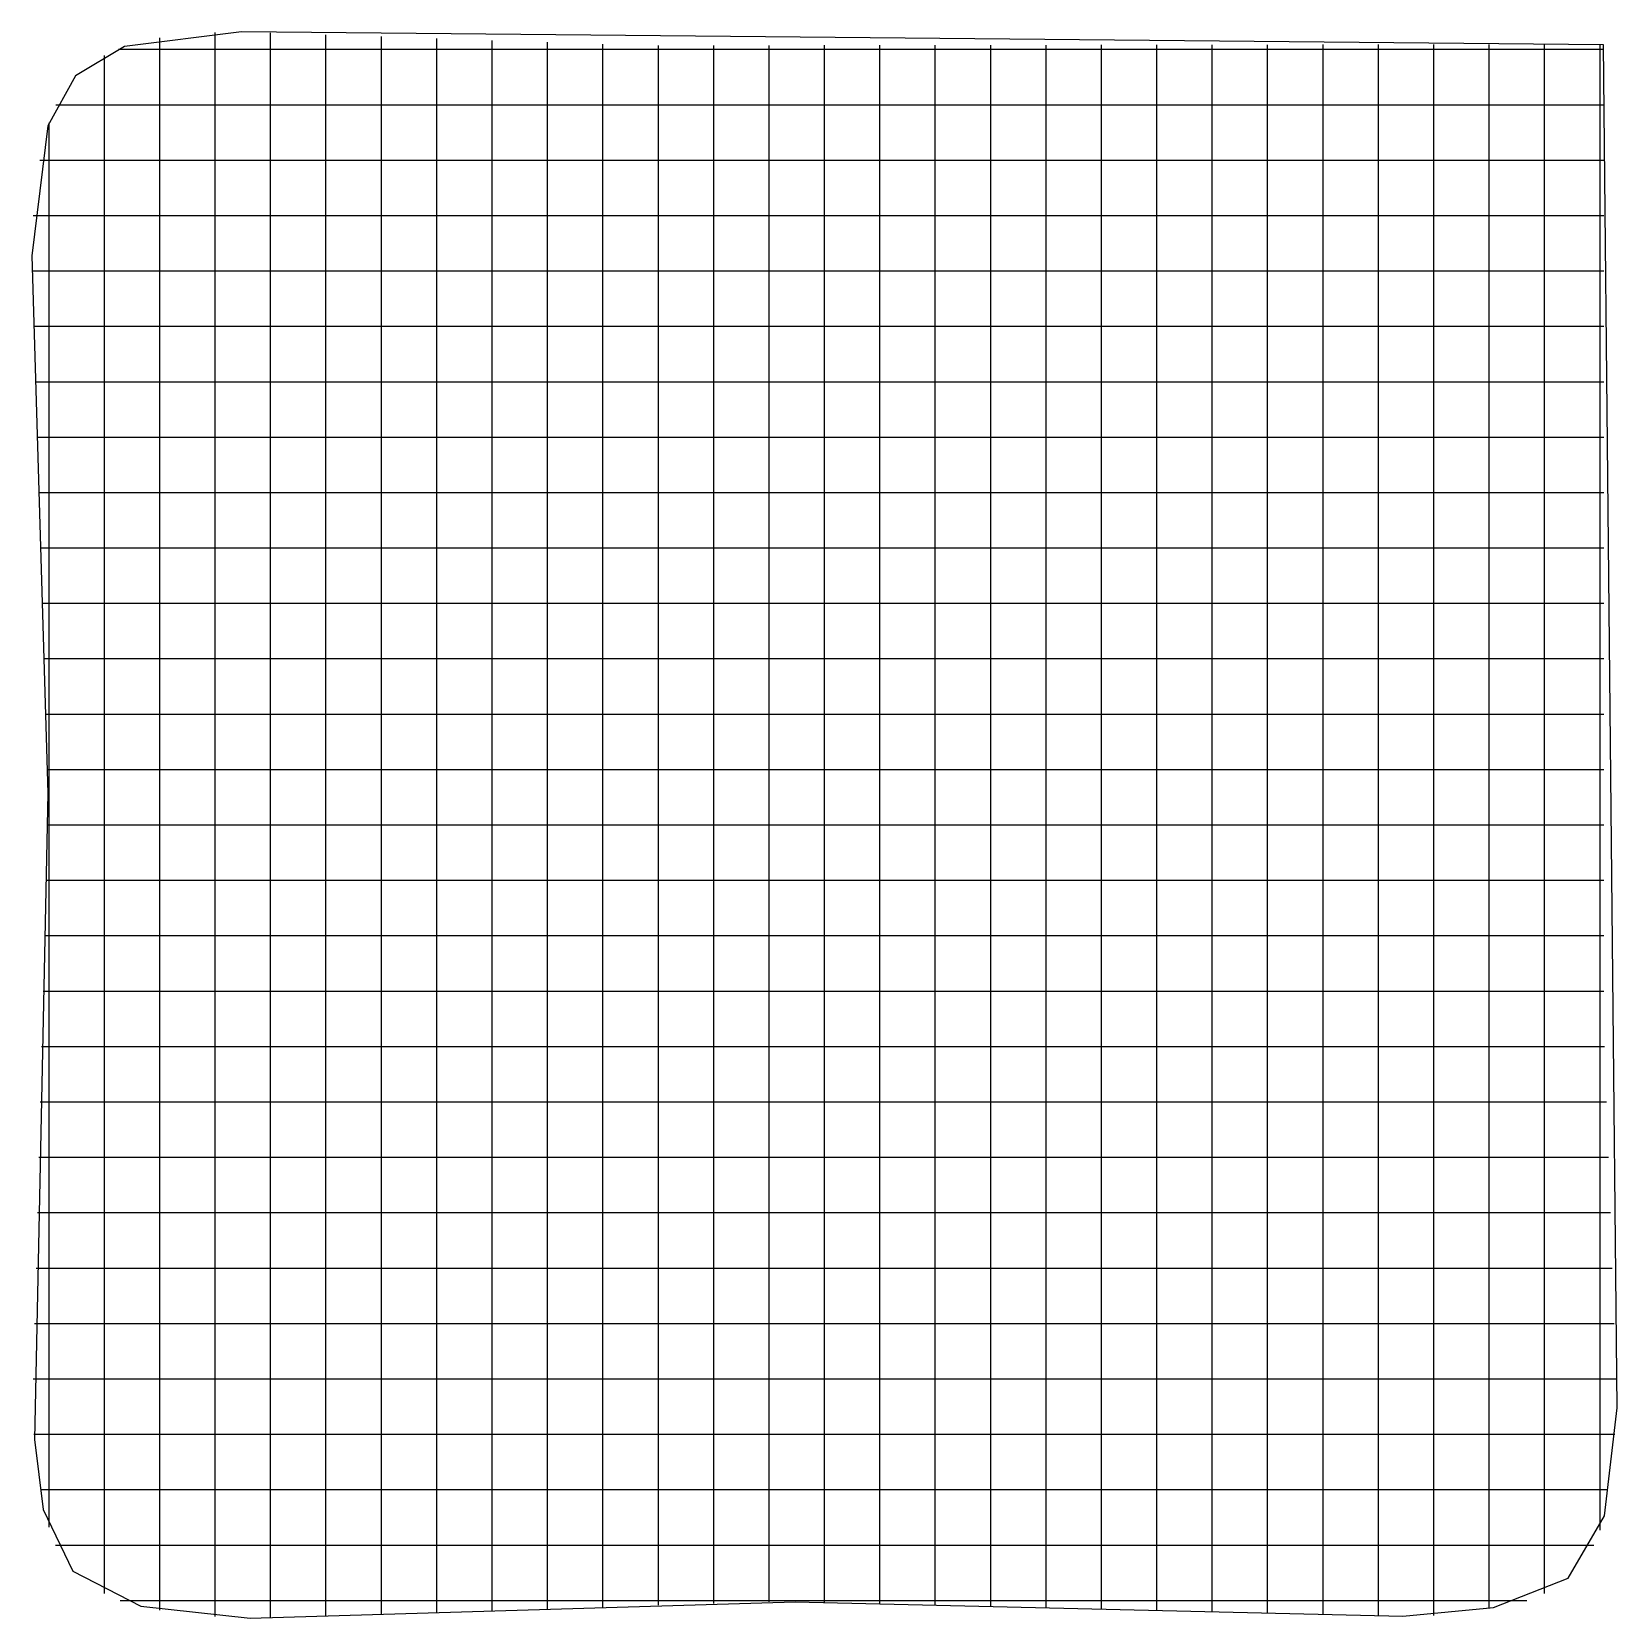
# Model space of a CAD drawing. Extents: x 0.4 to 14.7, y 0.4 to 14.8.
import ezdxf

# ---------------------------------------------------------------- set-up
doc = ezdxf.new("R2010")
doc.units = 0

msp = doc.modelspace()

# ---------------------------------------------------------------- linework, layer by layer
for p, q in [((2.331228, 14.750655), (1.274981, 14.615983)), ((2.331228, 14.750655), (1.274981, 14.615983)), ((14.624465, 14.632886), (2.331228, 14.750655)), ((14.624465, 14.632886), (2.331228, 14.750655)), ((1.274981, 14.615983), (0.83121, 14.351327)), ((1.274981, 14.615983), (0.83121, 14.351327)), ((1.592849, 14.672742), (1.592849, 14.695)), ((1.592849, 13.477526), (1.592849, 14.672742)), ((2.092849, 14.743), (2.092849, 14.744)), ((2.092849, 14.720742), (2.092849, 14.743)), ((2.092849, 13.42739), (2.092849, 14.720742)), ((2.592849, 14.719742), (2.592849, 14.742)), ((2.592849, 13.418984), (2.592849, 14.719742)), ((3.092849, 14.701742), (3.092849, 14.724)), ((3.092849, 13.432461), (3.092849, 14.701742)), ((3.592849, 14.684742), (3.592849, 14.707)), ((3.592849, 13.446013), (3.592849, 14.684742)), ((4.092849, 14.667668), (4.092849, 14.689926)), ((4.092849, 13.458565), (4.092849, 14.667668)), ((4.592849, 14.649742), (4.592849, 14.672)), ((4.592849, 13.472116), (4.592849, 14.649742)), ((5.092849, 14.632742), (5.092849, 14.655)), ((5.092849, 13.485668), (5.092849, 14.632742)), ((5.592849, 14.614742), (5.592849, 14.637)), ((5.592849, 13.499145), (5.592849, 14.614742)), ((6.092849, 14.602742), (6.092849, 14.625)), ((6.592849, 14.603742), (6.592849, 14.626)), ((7.092849, 14.604742), (7.092849, 14.627)), ((7.592849, 14.605742), (7.592849, 14.628)), ((8.092849, 14.605742), (8.092849, 14.628)), ((8.592849, 14.606742), (8.592849, 14.629)), ((8.592849, 13.516142), (8.592849, 14.606742)), ((9.092849, 14.607742), (9.092849, 14.63)), ((9.092849, 13.505106), (9.092849, 14.607742)), ((9.592849, 14.607742), (9.592849, 14.63)), ((9.592849, 13.493997), (9.592849, 14.607742)), ((10.092849, 14.608742), (10.092849, 14.631)), ((10.092849, 13.482961), (10.092849, 14.608742)), ((10.592849, 14.609742), (10.592849, 14.632)), ((10.592849, 13.471926), (10.592849, 14.609742)), ((11.092849, 14.610742), (11.092849, 14.633)), ((11.092849, 13.46089), (11.092849, 14.610742)), ((11.592849, 14.610742), (11.592849, 14.633)), ((11.592849, 13.449781), (11.592849, 14.610742)), ((12.092849, 14.611742), (12.092849, 14.634)), ((12.092849, 13.438745), (12.092849, 14.611742)), ((12.592849, 14.612742), (12.592849, 14.635)), ((12.592849, 13.42771), (12.592849, 14.612742)), ((13.092849, 14.613742), (13.092849, 14.635926)), ((13.092849, 13.427784), (13.092849, 14.613742)), ((13.592849, 14.613742), (13.592849, 14.636)), ((13.592849, 13.490739), (13.592849, 14.613742)), ((14.092849, 14.614742), (14.092849, 14.637)), ((14.092849, 13.612094), (14.092849, 14.614742)), ((14.592849, 14.615742), (14.592849, 14.638)), ((14.592849, 14.141729), (14.592849, 14.615742)), ((14.748598, 2.329257), (14.624465, 14.632886)), ((14.748598, 2.329257), (14.624465, 14.632886)), ((1.092849, 14.514668), (1.092849, 14.536926)), ((1.092849, 13.6046), (1.092849, 14.514668)), ((1.221, 14.592238), (1.243258, 14.592238)), ((1.221, 14.592238), (1.243258, 14.592238)), ((1.243258, 14.592238), (1.71079, 14.592238)), ((1.71079, 14.592238), (1.988532, 14.592238)), ((1.988532, 14.592238), (2.099823, 14.592238)), ((2.099823, 14.592238), (3.488532, 14.592238)), ((3.488532, 14.592238), (3.51079, 14.592238)), ((3.51079, 14.592238), (3.788532, 14.592238)), ((3.788532, 14.592238), (3.899823, 14.592238)), ((3.899823, 14.592238), (5.288532, 14.592238)), ((5.288532, 14.592238), (5.31079, 14.592238)), ((5.31079, 14.592238), (5.588532, 14.592238)), ((5.588532, 14.592238), (5.651448, 14.592238)), ((5.651448, 14.592238), (5.673706, 14.592238)), ((5.673706, 14.592238), (7.062416, 14.592238)), ((6.092849, 13.513068), (6.092849, 14.602742)), ((6.592849, 13.527029), (6.592849, 14.603742)), ((7.062416, 14.592238), (7.173706, 14.592238)), ((7.092849, 13.541916), (7.092849, 14.604742)), ((7.173706, 14.592238), (7.451448, 14.592238)), ((7.451448, 14.592238), (7.473706, 14.592238)), ((7.473706, 14.592238), (8.862416, 14.592238)), ((7.592849, 13.538287), (7.592849, 14.605742)), ((8.092849, 13.527177), (8.092849, 14.605742)), ((8.862416, 14.592238), (8.973706, 14.592238)), ((8.973706, 14.592238), (9.251448, 14.592238)), ((9.251448, 14.592238), (9.273706, 14.592238)), ((9.273706, 14.592238), (10.662416, 14.592238)), ((10.662416, 14.592238), (10.773706, 14.592238)), ((10.773706, 14.592238), (11.051448, 14.592238)), ((11.051448, 14.592238), (11.073706, 14.592238)), ((11.073706, 14.592238), (12.462416, 14.592238)), ((12.462416, 14.592238), (12.573706, 14.592238)), ((12.573706, 14.592238), (12.851448, 14.592238)), ((12.851448, 14.592238), (12.873706, 14.592238)), ((12.873706, 14.592238), (14.262416, 14.592238)), ((14.262416, 14.592238), (14.348258, 14.592238)), ((14.348258, 14.592238), (14.626, 14.592238)), ((0.83121, 14.351327), (0.582765, 13.901674)), ((0.83121, 14.351327), (0.582765, 13.901674)), ((0.654, 14.092238), (0.676258, 14.092238)), ((0.654, 14.092238), (0.676258, 14.092238)), ((0.676258, 14.092238), (1.668723, 14.092238)), ((1.668723, 14.092238), (1.780013, 14.092238)), ((1.780013, 14.092238), (2.057755, 14.092238)), ((2.057755, 14.092238), (2.080013, 14.092238)), ((2.080013, 14.092238), (3.468723, 14.092238)), ((3.468723, 14.092238), (3.580013, 14.092238)), ((3.580013, 14.092238), (3.857755, 14.092238)), ((3.857755, 14.092238), (3.880013, 14.092238)), ((3.880013, 14.092238), (5.268723, 14.092238)), ((5.268723, 14.092238), (5.380013, 14.092238)), ((5.380013, 14.092238), (5.657755, 14.092238)), ((5.657755, 14.092238), (5.680013, 14.092238)), ((5.680013, 14.092238), (7.068723, 14.092238)), ((7.068723, 14.092238), (7.180013, 14.092238)), ((7.180013, 14.092238), (7.457755, 14.092238)), ((7.457755, 14.092238), (7.480013, 14.092238)), ((7.480013, 14.092238), (8.868723, 14.092238)), ((8.868723, 14.092238), (8.980013, 14.092238)), ((8.980013, 14.092238), (9.257755, 14.092238)), ((9.257755, 14.092238), (9.280013, 14.092238)), ((9.280013, 14.092238), (10.668723, 14.092238)), ((10.668723, 14.092238), (10.780013, 14.092238)), ((10.780013, 14.092238), (11.057755, 14.092238)), ((11.057755, 14.092238), (11.080013, 14.092238)), ((11.080013, 14.092238), (12.468723, 14.092238)), ((12.468723, 14.092238), (12.580013, 14.092238)), ((12.580013, 14.092238), (12.857755, 14.092238)), ((12.857755, 14.092238), (12.880013, 14.092238)), ((12.880013, 14.092238), (14.268723, 14.092238)), ((14.268723, 14.092238), (14.348258, 14.092238)), ((14.348258, 14.092238), (14.626, 14.092238)), ((14.592849, 13.864913), (14.592849, 14.141729)), ((0.582765, 13.901674), (0.436758, 12.727432)), ((0.582765, 13.901674), (0.436758, 12.727432)), ((0.592849, 13.859587), (0.592849, 13.929)), ((0.592849, 13.837239), (0.592849, 13.859587)), ((0.592849, 12.448597), (0.592849, 13.837239)), ((14.592849, 13.753623), (14.592849, 13.864913)), ((14.592849, 12.363987), (14.592849, 13.753623)), ((1.092849, 13.49331), (1.092849, 13.6046)), ((14.092849, 13.500803), (14.092849, 13.612094)), ((0.511, 13.592238), (0.533258, 13.592238)), ((0.511, 13.592238), (0.533258, 13.592238)), ((0.533258, 13.592238), (1.658113, 13.592238)), ((1.092849, 13.215568), (1.092849, 13.49331)), ((1.592849, 13.366235), (1.592849, 13.477526)), ((1.658113, 13.592238), (1.769403, 13.592238)), ((1.769403, 13.592238), (2.047145, 13.592238)), ((2.047145, 13.592238), (2.069403, 13.592238)), ((2.069403, 13.592238), (3.458113, 13.592238)), ((3.458113, 13.592238), (3.569403, 13.592238)), ((3.569403, 13.592238), (3.847145, 13.592238)), ((3.847145, 13.592238), (3.869403, 13.592238)), ((3.869403, 13.592238), (5.258113, 13.592238)), ((4.592849, 13.360826), (4.592849, 13.472116)), ((5.092849, 13.374377), (5.092849, 13.485668)), ((5.258113, 13.592238), (5.369403, 13.592238)), ((5.369403, 13.592238), (5.647145, 13.592238)), ((5.592849, 13.387855), (5.592849, 13.499145)), ((5.647145, 13.592238), (5.669403, 13.592238)), ((5.669403, 13.592238), (7.058113, 13.592238)), ((6.092849, 13.401777), (6.092849, 13.513068)), ((6.592849, 13.415739), (6.592849, 13.527029)), ((7.058113, 13.592238), (7.169403, 13.592238)), ((7.092849, 13.430626), (7.092849, 13.541916)), ((7.169403, 13.592238), (7.447145, 13.592238)), ((7.447145, 13.592238), (7.469403, 13.592238)), ((7.469403, 13.592238), (8.858113, 13.592238)), ((7.592849, 13.426923), (7.592849, 13.538287)), ((8.092849, 13.415887), (8.092849, 13.527177)), ((8.592849, 13.404852), (8.592849, 13.516142)), ((8.858113, 13.592238), (8.969403, 13.592238)), ((8.969403, 13.592238), (9.247145, 13.592238)), ((9.092849, 13.393816), (9.092849, 13.505106)), ((9.247145, 13.592238), (9.269403, 13.592238)), ((9.269403, 13.592238), (10.658113, 13.592238)), ((9.592849, 13.382706), (9.592849, 13.493997)), ((10.092849, 13.371671), (10.092849, 13.482961)), ((10.592849, 13.360635), (10.592849, 13.471926)), ((10.658113, 13.592238), (10.769403, 13.592238)), ((10.769403, 13.592238), (11.047145, 13.592238)), ((11.047145, 13.592238), (11.069403, 13.592238)), ((11.069403, 13.592238), (12.458113, 13.592238)), ((11.092849, 13.349526), (11.092849, 13.46089)), ((12.458113, 13.592238), (12.569403, 13.592238)), ((12.569403, 13.592238), (12.847145, 13.592238)), ((12.847145, 13.592238), (12.869403, 13.592238)), ((12.869403, 13.592238), (14.258113, 13.592238)), ((13.592849, 13.379448), (13.592849, 13.490739)), ((14.092849, 13.223061), (14.092849, 13.500803)), ((14.258113, 13.592238), (14.348258, 13.592238)), ((14.348258, 13.592238), (14.626, 13.592238)), ((1.592849, 13.088494), (1.592849, 13.366235)), ((2.092849, 13.3161), (2.092849, 13.42739)), ((2.592849, 13.307619), (2.592849, 13.418984)), ((3.092849, 13.321171), (3.092849, 13.432461)), ((3.092849, 13.043429), (3.092849, 13.321171)), ((3.592849, 13.334723), (3.592849, 13.446013)), ((3.592849, 13.056981), (3.592849, 13.334723)), ((4.092849, 13.347274), (4.092849, 13.458565)), ((4.092849, 13.070458), (4.092849, 13.347274)), ((4.592849, 13.083084), (4.592849, 13.360826)), ((5.092849, 13.096635), (5.092849, 13.374377)), ((5.592849, 13.110113), (5.592849, 13.387855)), ((6.092849, 13.124035), (6.092849, 13.401777)), ((6.592849, 13.138923), (6.592849, 13.415739)), ((7.092849, 13.152884), (7.092849, 13.430626)), ((7.592849, 13.149181), (7.592849, 13.426923)), ((8.092849, 13.138145), (8.092849, 13.415887)), ((8.592849, 13.12711), (8.592849, 13.404852)), ((9.092849, 13.116074), (9.092849, 13.393816)), ((9.592849, 13.104965), (9.592849, 13.382706)), ((10.092849, 13.093929), (10.092849, 13.371671)), ((10.592849, 13.082894), (10.592849, 13.360635)), ((11.092849, 13.071784), (11.092849, 13.349526)), ((11.592849, 13.33849), (11.592849, 13.449781)), ((11.592849, 13.060748), (11.592849, 13.33849)), ((12.092849, 13.327455), (12.092849, 13.438745)), ((12.092849, 13.049713), (12.092849, 13.327455)), ((12.592849, 13.316419), (12.592849, 13.42771)), ((13.092849, 13.316419), (13.092849, 13.427784)), ((13.592849, 13.101706), (13.592849, 13.379448)), ((1.092849, 13.19331), (1.092849, 13.215568)), ((1.092849, 11.8046), (1.092849, 13.19331)), ((2.092849, 13.039284), (2.092849, 13.3161)), ((2.592849, 13.029877), (2.592849, 13.307619)), ((12.592849, 13.038677), (12.592849, 13.316419)), ((13.092849, 13.038677), (13.092849, 13.316419)), ((14.092849, 13.200803), (14.092849, 13.223061)), ((14.092849, 11.812094), (14.092849, 13.200803)), ((0.451, 13.092238), (0.473258, 13.092238)), ((0.451, 13.092238), (0.473258, 13.092238)), ((0.473258, 13.092238), (1.653661, 13.092238)), ((1.592849, 13.066235), (1.592849, 13.088494)), ((1.592849, 11.677526), (1.592849, 13.066235)), ((1.653661, 13.092238), (1.764952, 13.092238)), ((1.764952, 13.092238), (2.042694, 13.092238)), ((2.042694, 13.092238), (2.064952, 13.092238)), ((2.064952, 13.092238), (3.453661, 13.092238)), ((2.092849, 13.017026), (2.092849, 13.039284)), ((3.092849, 13.021171), (3.092849, 13.043429)), ((3.453661, 13.092238), (3.564952, 13.092238)), ((3.564952, 13.092238), (3.842694, 13.092238)), ((3.592849, 13.034723), (3.592849, 13.056981)), ((3.592849, 11.646013), (3.592849, 13.034723)), ((3.842694, 13.092238), (3.864952, 13.092238)), ((3.864952, 13.092238), (5.253661, 13.092238)), ((4.092849, 13.0482), (4.092849, 13.070458)), ((4.092849, 11.658565), (4.092849, 13.0482)), ((4.592849, 13.060826), (4.592849, 13.083084)), ((4.592849, 11.672116), (4.592849, 13.060826)), ((5.092849, 13.074377), (5.092849, 13.096635)), ((5.092849, 11.685668), (5.092849, 13.074377)), ((5.253661, 13.092238), (5.364952, 13.092238)), ((5.364952, 13.092238), (5.642694, 13.092238)), ((5.592849, 13.087855), (5.592849, 13.110113)), ((5.592849, 11.699145), (5.592849, 13.087855)), ((5.642694, 13.092238), (5.664952, 13.092238)), ((5.664952, 13.092238), (7.053661, 13.092238)), ((6.092849, 13.101777), (6.092849, 13.124035)), ((6.092849, 11.713068), (6.092849, 13.101777)), ((6.592849, 13.116665), (6.592849, 13.138923)), ((6.592849, 11.727029), (6.592849, 13.116665)), ((7.053661, 13.092238), (7.164952, 13.092238)), ((7.092849, 13.130626), (7.092849, 13.152884)), ((7.092849, 11.741916), (7.092849, 13.130626)), ((7.164952, 13.092238), (7.442694, 13.092238)), ((7.442694, 13.092238), (7.464952, 13.092238)), ((7.464952, 13.092238), (8.853661, 13.092238)), ((7.592849, 13.126997), (7.592849, 13.149181)), ((7.592849, 11.738287), (7.592849, 13.126997)), ((8.092849, 13.115887), (8.092849, 13.138145)), ((8.092849, 11.727177), (8.092849, 13.115887)), ((8.592849, 13.104852), (8.592849, 13.12711)), ((8.592849, 11.716142), (8.592849, 13.104852)), ((8.853661, 13.092238), (8.964952, 13.092238)), ((8.964952, 13.092238), (9.242694, 13.092238)), ((9.092849, 13.093816), (9.092849, 13.116074)), ((9.092849, 11.705106), (9.092849, 13.093816)), ((9.242694, 13.092238), (9.264952, 13.092238)), ((9.264952, 13.092238), (10.653661, 13.092238)), ((9.592849, 13.082706), (9.592849, 13.104965)), ((9.592849, 11.693997), (9.592849, 13.082706)), ((10.092849, 13.071671), (10.092849, 13.093929)), ((10.092849, 11.682961), (10.092849, 13.071671)), ((10.592849, 13.060635), (10.592849, 13.082894)), ((10.592849, 11.671926), (10.592849, 13.060635)), ((10.653661, 13.092238), (10.764952, 13.092238)), ((10.764952, 13.092238), (11.042694, 13.092238)), ((11.042694, 13.092238), (11.064952, 13.092238)), ((11.064952, 13.092238), (12.453661, 13.092238)), ((11.092849, 13.0496), (11.092849, 13.071784)), ((11.092849, 11.66089), (11.092849, 13.0496)), ((11.592849, 13.03849), (11.592849, 13.060748)), ((11.592849, 11.649781), (11.592849, 13.03849)), ((12.092849, 13.027455), (12.092849, 13.049713)), ((12.453661, 13.092238), (12.564952, 13.092238)), ((12.564952, 13.092238), (12.842694, 13.092238)), ((12.592849, 13.016419), (12.592849, 13.038677)), ((12.842694, 13.092238), (12.864952, 13.092238)), ((12.864952, 13.092238), (14.253661, 13.092238)), ((13.092849, 13.016494), (13.092849, 13.038677)), ((13.592849, 13.079448), (13.592849, 13.101706)), ((13.592849, 11.690739), (13.592849, 13.079448)), ((14.253661, 13.092238), (14.348258, 13.092238)), ((14.348258, 13.092238), (14.626, 13.092238)), ((2.092849, 11.62739), (2.092849, 13.017026)), ((2.592849, 13.007694), (2.592849, 13.029877)), ((2.592849, 11.618984), (2.592849, 13.007694)), ((3.092849, 11.632461), (3.092849, 13.021171)), ((12.092849, 11.638745), (12.092849, 13.027455)), ((12.592849, 11.62771), (12.592849, 13.016419)), ((13.092849, 11.627784), (13.092849, 13.016494)), ((0.436758, 12.727432), (0.581685, 7.878942)), ((0.436758, 12.727432), (0.581685, 7.878942)), ((0.438, 12.592238), (0.460258, 12.592238)), ((0.438, 12.592238), (0.460258, 12.592238)), ((0.460258, 12.592238), (1.652697, 12.592238)), ((1.652697, 12.592238), (1.763987, 12.592238)), ((1.763987, 12.592238), (2.041729, 12.592238)), ((2.041729, 12.592238), (2.063987, 12.592238)), ((2.063987, 12.592238), (3.452697, 12.592238)), ((3.452697, 12.592238), (3.563987, 12.592238)), ((3.563987, 12.592238), (3.841729, 12.592238)), ((3.841729, 12.592238), (3.863987, 12.592238)), ((3.863987, 12.592238), (5.252697, 12.592238)), ((5.252697, 12.592238), (5.363987, 12.592238)), ((5.363987, 12.592238), (5.641729, 12.592238)), ((5.641729, 12.592238), (5.663987, 12.592238)), ((5.663987, 12.592238), (7.052697, 12.592238)), ((7.052697, 12.592238), (7.163987, 12.592238)), ((7.163987, 12.592238), (7.441729, 12.592238)), ((7.441729, 12.592238), (7.463987, 12.592238)), ((7.463987, 12.592238), (8.852697, 12.592238)), ((8.852697, 12.592238), (8.963987, 12.592238)), ((8.963987, 12.592238), (9.241729, 12.592238)), ((9.241729, 12.592238), (9.263987, 12.592238)), ((9.263987, 12.592238), (10.652697, 12.592238)), ((10.652697, 12.592238), (10.763987, 12.592238)), ((10.763987, 12.592238), (11.041729, 12.592238)), ((11.041729, 12.592238), (11.063987, 12.592238)), ((11.063987, 12.592238), (12.452697, 12.592238)), ((12.452697, 12.592238), (12.563987, 12.592238)), ((12.563987, 12.592238), (12.841729, 12.592238)), ((12.841729, 12.592238), (12.863987, 12.592238)), ((12.863987, 12.592238), (14.252697, 12.592238)), ((14.252697, 12.592238), (14.348258, 12.592238)), ((14.348258, 12.592238), (14.626, 12.592238)), ((0.592849, 12.337306), (0.592849, 12.448597)), ((0.592849, 12.059565), (0.592849, 12.337306)), ((14.592849, 12.341729), (14.592849, 12.363987)), ((14.592849, 12.064913), (14.592849, 12.341729)), ((0.453, 12.092238), (0.475258, 12.092238)), ((0.453, 12.092238), (0.475258, 12.092238)), ((0.475258, 12.092238), (1.65381, 12.092238)), ((0.592849, 12.037306), (0.592849, 12.059565)), ((0.592849, 10.648597), (0.592849, 12.037306)), ((1.65381, 12.092238), (1.7651, 12.092238)), ((1.7651, 12.092238), (2.042842, 12.092238)), ((2.042842, 12.092238), (2.0651, 12.092238)), ((2.0651, 12.092238), (3.45381, 12.092238)), ((3.45381, 12.092238), (3.5651, 12.092238)), ((3.5651, 12.092238), (3.842842, 12.092238)), ((3.842842, 12.092238), (3.8651, 12.092238)), ((3.8651, 12.092238), (5.25381, 12.092238)), ((5.25381, 12.092238), (5.3651, 12.092238)), ((5.3651, 12.092238), (5.642842, 12.092238)), ((5.642842, 12.092238), (5.6651, 12.092238)), ((5.6651, 12.092238), (7.05381, 12.092238)), ((7.05381, 12.092238), (7.1651, 12.092238)), ((7.1651, 12.092238), (7.442842, 12.092238)), ((7.442842, 12.092238), (7.4651, 12.092238)), ((7.4651, 12.092238), (8.85381, 12.092238)), ((8.85381, 12.092238), (8.9651, 12.092238)), ((8.9651, 12.092238), (9.242842, 12.092238)), ((9.242842, 12.092238), (9.2651, 12.092238)), ((9.2651, 12.092238), (10.65381, 12.092238)), ((10.65381, 12.092238), (10.7651, 12.092238)), ((10.7651, 12.092238), (11.042842, 12.092238)), ((11.042842, 12.092238), (11.0651, 12.092238)), ((11.0651, 12.092238), (12.45381, 12.092238)), ((12.45381, 12.092238), (12.5651, 12.092238)), ((12.5651, 12.092238), (12.842842, 12.092238)), ((12.842842, 12.092238), (12.8651, 12.092238)), ((12.8651, 12.092238), (14.25381, 12.092238)), ((14.25381, 12.092238), (14.348258, 12.092238)), ((14.348258, 12.092238), (14.626, 12.092238)), ((14.592849, 11.953623), (14.592849, 12.064913)), ((14.592849, 10.563987), (14.592849, 11.953623)), ((1.092849, 11.69331), (1.092849, 11.8046)), ((14.092849, 11.700803), (14.092849, 11.812094)), ((1.092849, 11.415568), (1.092849, 11.69331)), ((1.592849, 11.566235), (1.592849, 11.677526)), ((2.092849, 11.5161), (2.092849, 11.62739)), ((2.592849, 11.507619), (2.592849, 11.618984)), ((3.092849, 11.521171), (3.092849, 11.632461)), ((3.592849, 11.534723), (3.592849, 11.646013)), ((4.092849, 11.547274), (4.092849, 11.658565)), ((4.592849, 11.560826), (4.592849, 11.672116)), ((5.092849, 11.574377), (5.092849, 11.685668)), ((5.592849, 11.587855), (5.592849, 11.699145)), ((6.092849, 11.601777), (6.092849, 11.713068)), ((6.092849, 11.324035), (6.092849, 11.601777)), ((6.592849, 11.615739), (6.592849, 11.727029)), ((6.592849, 11.338923), (6.592849, 11.615739)), ((7.092849, 11.630626), (7.092849, 11.741916)), ((7.092849, 11.352884), (7.092849, 11.630626)), ((7.592849, 11.626923), (7.592849, 11.738287)), ((7.592849, 11.349181), (7.592849, 11.626923)), ((8.092849, 11.615887), (8.092849, 11.727177)), ((8.092849, 11.338145), (8.092849, 11.615887)), ((8.592849, 11.604852), (8.592849, 11.716142)), ((8.592849, 11.32711), (8.592849, 11.604852)), ((9.092849, 11.593816), (9.092849, 11.705106)), ((9.592849, 11.582706), (9.592849, 11.693997)), ((10.092849, 11.571671), (10.092849, 11.682961)), ((10.592849, 11.560635), (10.592849, 11.671926)), ((11.092849, 11.549526), (11.092849, 11.66089)), ((11.592849, 11.53849), (11.592849, 11.649781)), ((12.092849, 11.527455), (12.092849, 11.638745)), ((12.592849, 11.516419), (12.592849, 11.62771)), ((13.092849, 11.516419), (13.092849, 11.627784)), ((13.592849, 11.579448), (13.592849, 11.690739)), ((14.092849, 11.423061), (14.092849, 11.700803)), ((0.468, 11.592238), (0.490258, 11.592238)), ((0.468, 11.592238), (0.490258, 11.592238)), ((0.490258, 11.592238), (1.654923, 11.592238)), ((1.592849, 11.288494), (1.592849, 11.566235)), ((1.654923, 11.592238), (1.766213, 11.592238)), ((1.766213, 11.592238), (2.043955, 11.592238)), ((2.043955, 11.592238), (2.066213, 11.592238)), ((2.066213, 11.592238), (3.454923, 11.592238)), ((2.092849, 11.239284), (2.092849, 11.5161)), ((2.592849, 11.229877), (2.592849, 11.507619)), ((3.092849, 11.243429), (3.092849, 11.521171)), ((3.454923, 11.592238), (3.566213, 11.592238)), ((3.566213, 11.592238), (3.843955, 11.592238)), ((3.592849, 11.256981), (3.592849, 11.534723)), ((3.843955, 11.592238), (3.866213, 11.592238)), ((3.866213, 11.592238), (5.254923, 11.592238)), ((4.092849, 11.270458), (4.092849, 11.547274)), ((4.592849, 11.283084), (4.592849, 11.560826)), ((5.092849, 11.296635), (5.092849, 11.574377)), ((5.254923, 11.592238), (5.366213, 11.592238)), ((5.366213, 11.592238), (5.643955, 11.592238)), ((5.592849, 11.310113), (5.592849, 11.587855)), ((5.643955, 11.592238), (5.666213, 11.592238)), ((5.666213, 11.592238), (7.054923, 11.592238)), ((7.054923, 11.592238), (7.166213, 11.592238)), ((7.166213, 11.592238), (7.443955, 11.592238)), ((7.443955, 11.592238), (7.466213, 11.592238)), ((7.466213, 11.592238), (8.854923, 11.592238)), ((8.854923, 11.592238), (8.966213, 11.592238)), ((8.966213, 11.592238), (9.243955, 11.592238)), ((9.092849, 11.316074), (9.092849, 11.593816)), ((9.243955, 11.592238), (9.266213, 11.592238)), ((9.266213, 11.592238), (10.654923, 11.592238)), ((9.592849, 11.304965), (9.592849, 11.582706)), ((10.092849, 11.293929), (10.092849, 11.571671)), ((10.592849, 11.282894), (10.592849, 11.560635)), ((10.654923, 11.592238), (10.766213, 11.592238)), ((10.766213, 11.592238), (11.043955, 11.592238)), ((11.043955, 11.592238), (11.066213, 11.592238)), ((11.066213, 11.592238), (12.454923, 11.592238)), ((11.092849, 11.271784), (11.092849, 11.549526)), ((11.592849, 11.260748), (11.592849, 11.53849)), ((12.092849, 11.249713), (12.092849, 11.527455)), ((12.454923, 11.592238), (12.566213, 11.592238)), ((12.566213, 11.592238), (12.843955, 11.592238)), ((12.592849, 11.238677), (12.592849, 11.516419)), ((12.843955, 11.592238), (12.866213, 11.592238)), ((12.866213, 11.592238), (14.254923, 11.592238)), ((13.092849, 11.238677), (13.092849, 11.516419)), ((13.592849, 11.301706), (13.592849, 11.579448)), ((14.254923, 11.592238), (14.348258, 11.592238)), ((14.348258, 11.592238), (14.626, 11.592238)), ((1.092849, 11.39331), (1.092849, 11.415568)), ((1.092849, 10.0046), (1.092849, 11.39331)), ((6.092849, 11.301777), (6.092849, 11.324035)), ((6.592849, 11.316665), (6.592849, 11.338923)), ((6.592849, 9.927029), (6.592849, 11.316665)), ((7.092849, 11.330626), (7.092849, 11.352884)), ((7.092849, 9.941916), (7.092849, 11.330626)), ((7.592849, 11.326997), (7.592849, 11.349181)), ((7.592849, 9.938287), (7.592849, 11.326997)), ((8.092849, 11.315887), (8.092849, 11.338145)), ((8.092849, 9.927177), (8.092849, 11.315887)), ((8.592849, 11.304852), (8.592849, 11.32711)), ((9.092849, 11.293816), (9.092849, 11.316074)), ((14.092849, 11.400803), (14.092849, 11.423061)), ((14.092849, 10.012094), (14.092849, 11.400803)), ((1.592849, 11.266235), (1.592849, 11.288494)), ((1.592849, 9.877526), (1.592849, 11.266235)), ((2.092849, 11.217026), (2.092849, 11.239284)), ((2.092849, 9.82739), (2.092849, 11.217026)), ((2.592849, 11.207694), (2.592849, 11.229877)), ((2.592849, 9.818984), (2.592849, 11.207694)), ((3.092849, 11.221171), (3.092849, 11.243429)), ((3.092849, 9.832461), (3.092849, 11.221171)), ((3.592849, 11.234723), (3.592849, 11.256981)), ((3.592849, 9.846013), (3.592849, 11.234723)), ((4.092849, 11.2482), (4.092849, 11.270458)), ((4.092849, 9.858565), (4.092849, 11.2482)), ((4.592849, 11.260826), (4.592849, 11.283084)), ((4.592849, 9.872116), (4.592849, 11.260826)), ((5.092849, 11.274377), (5.092849, 11.296635)), ((5.092849, 9.885668), (5.092849, 11.274377)), ((5.592849, 11.287855), (5.592849, 11.310113)), ((5.592849, 9.899145), (5.592849, 11.287855)), ((6.092849, 9.913068), (6.092849, 11.301777)), ((8.592849, 9.916142), (8.592849, 11.304852)), ((9.092849, 9.905106), (9.092849, 11.293816)), ((9.592849, 11.282706), (9.592849, 11.304965)), ((9.592849, 9.893997), (9.592849, 11.282706)), ((10.092849, 11.271671), (10.092849, 11.293929)), ((10.092849, 9.882961), (10.092849, 11.271671)), ((10.592849, 11.260635), (10.592849, 11.282894)), ((10.592849, 9.871926), (10.592849, 11.260635)), ((11.092849, 11.2496), (11.092849, 11.271784)), ((11.092849, 9.86089), (11.092849, 11.2496)), ((11.592849, 11.23849), (11.592849, 11.260748)), ((11.592849, 9.849781), (11.592849, 11.23849)), ((12.092849, 11.227455), (12.092849, 11.249713)), ((12.092849, 9.838745), (12.092849, 11.227455)), ((12.592849, 11.216419), (12.592849, 11.238677)), ((12.592849, 9.82771), (12.592849, 11.216419)), ((13.092849, 11.216494), (13.092849, 11.238677)), ((13.092849, 9.827784), (13.092849, 11.216494)), ((13.592849, 11.279448), (13.592849, 11.301706)), ((13.592849, 9.890739), (13.592849, 11.279448)), ((0.484, 11.092238), (0.506258, 11.092238)), ((0.484, 11.092238), (0.506258, 11.092238)), ((0.506258, 11.092238), (1.65611, 11.092238)), ((1.65611, 11.092238), (1.7674, 11.092238)), ((1.7674, 11.092238), (2.045142, 11.092238)), ((2.045142, 11.092238), (2.0674, 11.092238)), ((2.0674, 11.092238), (3.45611, 11.092238)), ((3.45611, 11.092238), (3.5674, 11.092238)), ((3.5674, 11.092238), (3.845142, 11.092238)), ((3.845142, 11.092238), (3.8674, 11.092238)), ((3.8674, 11.092238), (5.25611, 11.092238)), ((5.25611, 11.092238), (5.3674, 11.092238)), ((5.3674, 11.092238), (5.645142, 11.092238)), ((5.645142, 11.092238), (5.6674, 11.092238)), ((5.6674, 11.092238), (7.05611, 11.092238)), ((7.05611, 11.092238), (7.1674, 11.092238)), ((7.1674, 11.092238), (7.445142, 11.092238)), ((7.445142, 11.092238), (7.4674, 11.092238)), ((7.4674, 11.092238), (8.85611, 11.092238)), ((8.85611, 11.092238), (8.9674, 11.092238)), ((8.9674, 11.092238), (9.245142, 11.092238)), ((9.245142, 11.092238), (9.2674, 11.092238)), ((9.2674, 11.092238), (10.65611, 11.092238)), ((10.65611, 11.092238), (10.7674, 11.092238)), ((10.7674, 11.092238), (11.045142, 11.092238)), ((11.045142, 11.092238), (11.0674, 11.092238)), ((11.0674, 11.092238), (12.45611, 11.092238)), ((12.45611, 11.092238), (12.5674, 11.092238)), ((12.5674, 11.092238), (12.845142, 11.092238)), ((12.845142, 11.092238), (12.8674, 11.092238)), ((12.8674, 11.092238), (14.25611, 11.092238)), ((14.25611, 11.092238), (14.348258, 11.092238)), ((14.348258, 11.092238), (14.626, 11.092238)), ((0.592849, 10.537306), (0.592849, 10.648597)), ((0.499, 10.592238), (0.521258, 10.592238)), ((0.499, 10.592238), (0.521258, 10.592238)), ((0.521258, 10.592238), (1.657223, 10.592238)), ((0.592849, 10.259565), (0.592849, 10.537306)), ((1.657223, 10.592238), (1.768513, 10.592238)), ((1.768513, 10.592238), (2.046255, 10.592238)), ((2.046255, 10.592238), (2.068513, 10.592238)), ((2.068513, 10.592238), (3.457223, 10.592238)), ((3.457223, 10.592238), (3.568513, 10.592238)), ((3.568513, 10.592238), (3.846255, 10.592238)), ((3.846255, 10.592238), (3.868513, 10.592238)), ((3.868513, 10.592238), (5.257223, 10.592238)), ((5.257223, 10.592238), (5.368513, 10.592238)), ((5.368513, 10.592238), (5.646255, 10.592238)), ((5.646255, 10.592238), (5.668513, 10.592238)), ((5.668513, 10.592238), (7.057223, 10.592238)), ((7.057223, 10.592238), (7.168513, 10.592238)), ((7.168513, 10.592238), (7.446255, 10.592238)), ((7.446255, 10.592238), (7.468513, 10.592238)), ((7.468513, 10.592238), (8.857223, 10.592238)), ((8.857223, 10.592238), (8.968513, 10.592238)), ((8.968513, 10.592238), (9.246255, 10.592238)), ((9.246255, 10.592238), (9.268513, 10.592238)), ((9.268513, 10.592238), (10.657223, 10.592238)), ((10.657223, 10.592238), (10.768513, 10.592238)), ((10.768513, 10.592238), (11.046255, 10.592238)), ((11.046255, 10.592238), (11.068513, 10.592238)), ((11.068513, 10.592238), (12.457223, 10.592238)), ((12.457223, 10.592238), (12.568513, 10.592238)), ((12.568513, 10.592238), (12.846255, 10.592238)), ((12.846255, 10.592238), (12.868513, 10.592238)), ((12.868513, 10.592238), (14.257223, 10.592238)), ((14.257223, 10.592238), (14.348258, 10.592238)), ((14.348258, 10.592238), (14.626, 10.592238)), ((14.592849, 10.541729), (14.592849, 10.563987)), ((14.592849, 10.264913), (14.592849, 10.541729)), ((0.592849, 10.237306), (0.592849, 10.259565)), ((0.592849, 8.848597), (0.592849, 10.237306)), ((14.592849, 10.153623), (14.592849, 10.264913)), ((0.514, 10.092238), (0.536258, 10.092238)), ((0.514, 10.092238), (0.536258, 10.092238)), ((0.536258, 10.092238), (1.658335, 10.092238)), ((1.658335, 10.092238), (1.769626, 10.092238)), ((1.769626, 10.092238), (2.047368, 10.092238)), ((2.047368, 10.092238), (2.069626, 10.092238)), ((2.069626, 10.092238), (3.458335, 10.092238)), ((3.458335, 10.092238), (3.569626, 10.092238)), ((3.569626, 10.092238), (3.847368, 10.092238)), ((3.847368, 10.092238), (3.869626, 10.092238)), ((3.869626, 10.092238), (5.258335, 10.092238)), ((5.258335, 10.092238), (5.369626, 10.092238)), ((5.369626, 10.092238), (5.647368, 10.092238)), ((5.647368, 10.092238), (5.669626, 10.092238)), ((5.669626, 10.092238), (7.058335, 10.092238)), ((7.058335, 10.092238), (7.169626, 10.092238)), ((7.169626, 10.092238), (7.447368, 10.092238)), ((7.447368, 10.092238), (7.469626, 10.092238)), ((7.469626, 10.092238), (8.858335, 10.092238)), ((8.858335, 10.092238), (8.969626, 10.092238)), ((8.969626, 10.092238), (9.247368, 10.092238)), ((9.247368, 10.092238), (9.269626, 10.092238)), ((9.269626, 10.092238), (10.658335, 10.092238)), ((10.658335, 10.092238), (10.769626, 10.092238)), ((10.769626, 10.092238), (11.047368, 10.092238)), ((11.047368, 10.092238), (11.069626, 10.092238)), ((11.069626, 10.092238), (12.458335, 10.092238)), ((12.458335, 10.092238), (12.569626, 10.092238)), ((12.569626, 10.092238), (12.847368, 10.092238)), ((12.847368, 10.092238), (12.869626, 10.092238)), ((12.869626, 10.092238), (14.258335, 10.092238)), ((14.258335, 10.092238), (14.348258, 10.092238)), ((14.348258, 10.092238), (14.626, 10.092238)), ((14.592849, 8.763987), (14.592849, 10.153623)), ((1.092849, 9.89331), (1.092849, 10.0046)), ((1.092849, 9.615568), (1.092849, 9.89331)), ((5.092849, 9.774377), (5.092849, 9.885668)), ((5.592849, 9.787855), (5.592849, 9.899145)), ((6.092849, 9.801777), (6.092849, 9.913068)), ((6.592849, 9.815739), (6.592849, 9.927029)), ((7.092849, 9.830626), (7.092849, 9.941916)), ((7.592849, 9.826923), (7.592849, 9.938287)), ((8.092849, 9.815887), (8.092849, 9.927177)), ((8.592849, 9.804852), (8.592849, 9.916142)), ((9.092849, 9.793816), (9.092849, 9.905106)), ((9.592849, 9.782706), (9.592849, 9.893997)), ((10.092849, 9.771671), (10.092849, 9.882961)), ((13.592849, 9.779448), (13.592849, 9.890739)), ((14.092849, 9.900803), (14.092849, 10.012094)), ((14.092849, 9.623061), (14.092849, 9.900803)), ((1.592849, 9.766235), (1.592849, 9.877526)), ((1.592849, 9.488494), (1.592849, 9.766235)), ((2.092849, 9.7161), (2.092849, 9.82739)), ((2.592849, 9.707619), (2.592849, 9.818984)), ((3.092849, 9.721171), (3.092849, 9.832461)), ((3.592849, 9.734723), (3.592849, 9.846013)), ((4.092849, 9.747274), (4.092849, 9.858565)), ((4.092849, 9.470458), (4.092849, 9.747274)), ((4.592849, 9.760826), (4.592849, 9.872116)), ((4.592849, 9.483084), (4.592849, 9.760826)), ((5.092849, 9.496635), (5.092849, 9.774377)), ((5.592849, 9.510113), (5.592849, 9.787855)), ((6.092849, 9.524035), (6.092849, 9.801777)), ((6.592849, 9.538923), (6.592849, 9.815739)), ((7.092849, 9.552884), (7.092849, 9.830626)), ((7.592849, 9.549181), (7.592849, 9.826923)), ((8.092849, 9.538145), (8.092849, 9.815887)), ((8.592849, 9.52711), (8.592849, 9.804852)), ((9.092849, 9.516074), (9.092849, 9.793816)), ((9.592849, 9.504965), (9.592849, 9.782706)), ((10.092849, 9.493929), (10.092849, 9.771671)), ((10.592849, 9.760635), (10.592849, 9.871926)), ((10.592849, 9.482894), (10.592849, 9.760635)), ((11.092849, 9.749526), (11.092849, 9.86089)), ((11.092849, 9.471784), (11.092849, 9.749526)), ((11.592849, 9.73849), (11.592849, 9.849781)), ((11.592849, 9.460748), (11.592849, 9.73849)), ((12.092849, 9.727455), (12.092849, 9.838745)), ((12.592849, 9.716419), (12.592849, 9.82771)), ((13.092849, 9.716419), (13.092849, 9.827784)), ((13.592849, 9.501706), (13.592849, 9.779448)), ((1.092849, 9.59331), (1.092849, 9.615568)), ((2.092849, 9.439284), (2.092849, 9.7161)), ((2.592849, 9.429877), (2.592849, 9.707619)), ((3.092849, 9.443429), (3.092849, 9.721171)), ((3.592849, 9.456981), (3.592849, 9.734723)), ((12.092849, 9.449713), (12.092849, 9.727455)), ((12.592849, 9.438677), (12.592849, 9.716419)), ((13.092849, 9.438677), (13.092849, 9.716419)), ((14.092849, 9.600803), (14.092849, 9.623061)), ((14.092849, 8.212094), (14.092849, 9.600803)), ((0.529, 9.592238), (0.551258, 9.592238)), ((0.529, 9.592238), (0.551258, 9.592238)), ((0.551258, 9.592238), (1.659448, 9.592238)), ((1.092849, 8.2046), (1.092849, 9.59331)), ((1.592849, 9.466235), (1.592849, 9.488494)), ((1.592849, 8.077526), (1.592849, 9.466235)), ((1.659448, 9.592238), (1.770813, 9.592238)), ((1.770813, 9.592238), (2.048555, 9.592238)), ((2.048555, 9.592238), (2.070739, 9.592238)), ((2.070739, 9.592238), (3.459448, 9.592238)), ((3.459448, 9.592238), (3.570813, 9.592238)), ((3.570813, 9.592238), (3.848555, 9.592238)), ((3.592849, 9.434723), (3.592849, 9.456981)), ((3.848555, 9.592238), (3.870739, 9.592238)), ((3.870739, 9.592238), (5.259448, 9.592238)), ((4.092849, 9.4482), (4.092849, 9.470458)), ((4.592849, 9.460826), (4.592849, 9.483084)), ((4.592849, 8.072116), (4.592849, 9.460826)), ((5.092849, 9.474377), (5.092849, 9.496635)), ((5.092849, 8.085668), (5.092849, 9.474377)), ((5.259448, 9.592238), (5.370813, 9.592238)), ((5.370813, 9.592238), (5.648555, 9.592238)), ((5.592849, 9.487855), (5.592849, 9.510113)), ((5.592849, 8.099145), (5.592849, 9.487855)), ((5.648555, 9.592238), (5.670739, 9.592238)), ((5.670739, 9.592238), (7.059448, 9.592238)), ((6.092849, 9.501777), (6.092849, 9.524035)), ((6.092849, 8.113068), (6.092849, 9.501777)), ((6.592849, 9.516665), (6.592849, 9.538923)), ((6.592849, 8.127029), (6.592849, 9.516665)), ((7.059448, 9.592238), (7.170813, 9.592238)), ((7.092849, 9.530626), (7.092849, 9.552884)), ((7.092849, 8.141916), (7.092849, 9.530626)), ((7.170813, 9.592238), (7.448555, 9.592238)), ((7.448555, 9.592238), (7.470739, 9.592238)), ((7.470739, 9.592238), (8.859448, 9.592238)), ((7.592849, 9.526997), (7.592849, 9.549181)), ((7.592849, 8.138287), (7.592849, 9.526997)), ((8.092849, 9.515887), (8.092849, 9.538145)), ((8.092849, 8.127177), (8.092849, 9.515887)), ((8.592849, 9.504852), (8.592849, 9.52711)), ((8.592849, 8.116142), (8.592849, 9.504852)), ((8.859448, 9.592238), (8.970813, 9.592238)), ((8.970813, 9.592238), (9.248555, 9.592238)), ((9.092849, 9.493816), (9.092849, 9.516074)), ((9.092849, 8.105106), (9.092849, 9.493816)), ((9.248555, 9.592238), (9.270739, 9.592238)), ((9.270739, 9.592238), (10.659448, 9.592238)), ((9.592849, 9.482706), (9.592849, 9.504965)), ((9.592849, 8.093997), (9.592849, 9.482706)), ((10.092849, 9.471671), (10.092849, 9.493929)), ((10.092849, 8.082961), (10.092849, 9.471671)), ((10.592849, 9.460635), (10.592849, 9.482894)), ((10.592849, 8.071926), (10.592849, 9.460635)), ((10.659448, 9.592238), (10.770813, 9.592238)), ((10.770813, 9.592238), (11.048555, 9.592238)), ((11.048555, 9.592238), (11.070739, 9.592238)), ((11.070739, 9.592238), (12.459448, 9.592238)), ((11.092849, 9.4496), (11.092849, 9.471784)), ((11.592849, 9.43849), (11.592849, 9.460748)), ((12.459448, 9.592238), (12.570813, 9.592238)), ((12.570813, 9.592238), (12.848555, 9.592238)), ((12.848555, 9.592238), (12.870739, 9.592238)), ((12.870739, 9.592238), (14.259448, 9.592238)), ((13.592849, 9.479448), (13.592849, 9.501706)), ((13.592849, 8.090739), (13.592849, 9.479448)), ((14.259448, 9.592238), (14.348258, 9.592238)), ((14.348258, 9.592238), (14.626, 9.592238)), ((2.092849, 9.417026), (2.092849, 9.439284)), ((2.092849, 8.02739), (2.092849, 9.417026)), ((2.592849, 9.407694), (2.592849, 9.429877)), ((2.592849, 8.018984), (2.592849, 9.407694)), ((3.092849, 9.421171), (3.092849, 9.443429)), ((3.092849, 8.032461), (3.092849, 9.421171)), ((3.592849, 8.046013), (3.592849, 9.434723)), ((4.092849, 8.058565), (4.092849, 9.4482)), ((11.092849, 8.06089), (11.092849, 9.4496)), ((11.592849, 8.049781), (11.592849, 9.43849)), ((12.092849, 9.427455), (12.092849, 9.449713)), ((12.092849, 8.038745), (12.092849, 9.427455)), ((12.592849, 9.416419), (12.592849, 9.438677)), ((12.592849, 8.02771), (12.592849, 9.416419)), ((13.092849, 9.416494), (13.092849, 9.438677)), ((13.092849, 8.027784), (13.092849, 9.416494)), ((0.545, 9.092238), (0.567258, 9.092238)), ((0.545, 9.092238), (0.567258, 9.092238)), ((0.567258, 9.092238), (1.660635, 9.092238)), ((1.660635, 9.092238), (1.771926, 9.092238)), ((1.771926, 9.092238), (2.049668, 9.092238)), ((2.049668, 9.092238), (2.071926, 9.092238)), ((2.071926, 9.092238), (3.460635, 9.092238)), ((3.460635, 9.092238), (3.571926, 9.092238)), ((3.571926, 9.092238), (3.849668, 9.092238)), ((3.849668, 9.092238), (3.871926, 9.092238)), ((3.871926, 9.092238), (5.260635, 9.092238)), ((5.260635, 9.092238), (5.371926, 9.092238)), ((5.371926, 9.092238), (5.649668, 9.092238)), ((5.649668, 9.092238), (5.671926, 9.092238)), ((5.671926, 9.092238), (7.060635, 9.092238)), ((7.060635, 9.092238), (7.171926, 9.092238)), ((7.171926, 9.092238), (7.449668, 9.092238)), ((7.449668, 9.092238), (7.471926, 9.092238)), ((7.471926, 9.092238), (8.860635, 9.092238)), ((8.860635, 9.092238), (8.971926, 9.092238)), ((8.971926, 9.092238), (9.249668, 9.092238)), ((9.249668, 9.092238), (9.271926, 9.092238)), ((9.271926, 9.092238), (10.660635, 9.092238)), ((10.660635, 9.092238), (10.771926, 9.092238)), ((10.771926, 9.092238), (11.049668, 9.092238)), ((11.049668, 9.092238), (11.071926, 9.092238)), ((11.071926, 9.092238), (12.460635, 9.092238)), ((12.460635, 9.092238), (12.571926, 9.092238)), ((12.571926, 9.092238), (12.849668, 9.092238)), ((12.849668, 9.092238), (12.871926, 9.092238)), ((12.871926, 9.092238), (14.260635, 9.092238)), ((14.260635, 9.092238), (14.348258, 9.092238)), ((14.348258, 9.092238), (14.626, 9.092238)), ((0.592849, 8.737306), (0.592849, 8.848597)), ((0.592849, 8.459565), (0.592849, 8.737306)), ((14.592849, 8.741729), (14.592849, 8.763987)), ((14.592849, 8.464913), (14.592849, 8.741729)), ((0.56, 8.592238), (0.582258, 8.592238)), ((0.56, 8.592238), (0.582258, 8.592238)), ((0.582258, 8.592238), (1.661748, 8.592238)), ((1.661748, 8.592238), (1.773039, 8.592238)), ((1.773039, 8.592238), (2.050781, 8.592238)), ((2.050781, 8.592238), (2.073039, 8.592238)), ((2.073039, 8.592238), (3.461748, 8.592238)), ((3.461748, 8.592238), (3.573039, 8.592238)), ((3.573039, 8.592238), (3.850781, 8.592238)), ((3.850781, 8.592238), (3.873039, 8.592238)), ((3.873039, 8.592238), (5.261748, 8.592238)), ((5.261748, 8.592238), (5.373039, 8.592238)), ((5.373039, 8.592238), (5.650781, 8.592238)), ((5.650781, 8.592238), (5.673039, 8.592238)), ((5.673039, 8.592238), (7.061748, 8.592238)), ((7.061748, 8.592238), (7.173039, 8.592238)), ((7.173039, 8.592238), (7.450781, 8.592238)), ((7.450781, 8.592238), (7.473039, 8.592238)), ((7.473039, 8.592238), (8.861748, 8.592238)), ((8.861748, 8.592238), (8.973039, 8.592238)), ((8.973039, 8.592238), (9.250781, 8.592238)), ((9.250781, 8.592238), (9.273039, 8.592238)), ((9.273039, 8.592238), (10.661748, 8.592238)), ((10.661748, 8.592238), (10.773039, 8.592238)), ((10.773039, 8.592238), (11.050781, 8.592238)), ((11.050781, 8.592238), (11.073039, 8.592238)), ((11.073039, 8.592238), (12.461748, 8.592238)), ((12.461748, 8.592238), (12.573039, 8.592238)), ((12.573039, 8.592238), (12.850781, 8.592238)), ((12.850781, 8.592238), (12.873039, 8.592238)), ((12.873039, 8.592238), (14.261748, 8.592238)), ((14.261748, 8.592238), (14.348258, 8.592238)), ((14.348258, 8.592238), (14.626, 8.592238)), ((0.592849, 8.437306), (0.592849, 8.459565)), ((14.592849, 8.353623), (14.592849, 8.464913)), ((0.592849, 7.048597), (0.592849, 8.437306)), ((14.592849, 6.963987), (14.592849, 8.353623)), ((1.092849, 8.09331), (1.092849, 8.2046)), ((14.092849, 8.100803), (14.092849, 8.212094)), ((0.575, 8.092238), (0.597258, 8.092238)), ((0.575, 8.092238), (0.597258, 8.092238)), ((0.597258, 8.092238), (1.662861, 8.092238)), ((1.092849, 7.815568), (1.092849, 8.09331)), ((1.592849, 7.966235), (1.592849, 8.077526)), ((1.662861, 8.092238), (1.774226, 8.092238)), ((1.774226, 8.092238), (2.051968, 8.092238)), ((2.051968, 8.092238), (2.074152, 8.092238)), ((2.074152, 8.092238), (3.462861, 8.092238)), ((2.092849, 7.9161), (2.092849, 8.02739)), ((2.592849, 7.907619), (2.592849, 8.018984)), ((3.092849, 7.921171), (3.092849, 8.032461)), ((3.462861, 8.092238), (3.574226, 8.092238)), ((3.574226, 8.092238), (3.851968, 8.092238)), ((3.592849, 7.934723), (3.592849, 8.046013)), ((3.851968, 8.092238), (3.874152, 8.092238)), ((3.874152, 8.092238), (5.262861, 8.092238)), ((4.092849, 7.947274), (4.092849, 8.058565)), ((4.592849, 7.960826), (4.592849, 8.072116)), ((5.092849, 7.974377), (5.092849, 8.085668)), ((5.262861, 8.092238), (5.374226, 8.092238)), ((5.374226, 8.092238), (5.651968, 8.092238)), ((5.592849, 7.987855), (5.592849, 8.099145)), ((5.651968, 8.092238), (5.674152, 8.092238)), ((5.674152, 8.092238), (7.062861, 8.092238)), ((6.092849, 8.001777), (6.092849, 8.113068)), ((6.592849, 8.015739), (6.592849, 8.127029)), ((7.062861, 8.092238), (7.174226, 8.092238)), ((7.092849, 8.030626), (7.092849, 8.141916)), ((7.092849, 7.752884), (7.092849, 8.030626)), ((7.174226, 8.092238), (7.451968, 8.092238)), ((7.451968, 8.092238), (7.474152, 8.092238)), ((7.474152, 8.092238), (8.862861, 8.092238)), ((7.592849, 8.026923), (7.592849, 8.138287)), ((7.592849, 7.749181), (7.592849, 8.026923)), ((8.092849, 8.015887), (8.092849, 8.127177)), ((8.592849, 8.004852), (8.592849, 8.116142)), ((8.862861, 8.092238), (8.974226, 8.092238)), ((8.974226, 8.092238), (9.251968, 8.092238)), ((9.092849, 7.993816), (9.092849, 8.105106)), ((9.251968, 8.092238), (9.274152, 8.092238)), ((9.274152, 8.092238), (10.662861, 8.092238)), ((9.592849, 7.982706), (9.592849, 8.093997)), ((10.092849, 7.971671), (10.092849, 8.082961)), ((10.592849, 7.960635), (10.592849, 8.071926)), ((10.662861, 8.092238), (10.774226, 8.092238)), ((10.774226, 8.092238), (11.051968, 8.092238)), ((11.051968, 8.092238), (11.074152, 8.092238)), ((11.074152, 8.092238), (12.462861, 8.092238)), ((11.092849, 7.949526), (11.092849, 8.06089)), ((11.592849, 7.93849), (11.592849, 8.049781)), ((12.092849, 7.927455), (12.092849, 8.038745)), ((12.462861, 8.092238), (12.574226, 8.092238)), ((12.574226, 8.092238), (12.851968, 8.092238)), ((12.592849, 7.916419), (12.592849, 8.02771)), ((12.851968, 8.092238), (12.874152, 8.092238)), ((12.874152, 8.092238), (14.262861, 8.092238)), ((13.092849, 7.916419), (13.092849, 8.027784)), ((13.592849, 7.979448), (13.592849, 8.090739)), ((14.092849, 7.823061), (14.092849, 8.100803)), ((14.262861, 8.092238), (14.348258, 8.092238)), ((14.348258, 8.092238), (14.626, 8.092238)), ((0.581685, 7.878942), (0.46206, 2.045369)), ((0.581685, 7.878942), (0.46206, 2.045369)), ((1.592849, 7.688494), (1.592849, 7.966235)), ((2.092849, 7.639284), (2.092849, 7.9161)), ((2.592849, 7.629877), (2.592849, 7.907619)), ((3.092849, 7.643429), (3.092849, 7.921171)), ((3.592849, 7.656981), (3.592849, 7.934723)), ((4.092849, 7.670458), (4.092849, 7.947274)), ((4.592849, 7.683084), (4.592849, 7.960826)), ((5.092849, 7.696635), (5.092849, 7.974377)), ((5.592849, 7.710113), (5.592849, 7.987855)), ((6.092849, 7.724035), (6.092849, 8.001777)), ((6.592849, 7.738923), (6.592849, 8.015739)), ((8.092849, 7.738145), (8.092849, 8.015887)), ((8.592849, 7.72711), (8.592849, 8.004852)), ((9.092849, 7.716074), (9.092849, 7.993816)), ((9.592849, 7.704965), (9.592849, 7.982706)), ((10.092849, 7.693929), (10.092849, 7.971671)), ((10.592849, 7.682894), (10.592849, 7.960635)), ((11.092849, 7.671784), (11.092849, 7.949526)), ((11.592849, 7.660748), (11.592849, 7.93849)), ((12.092849, 7.649713), (12.092849, 7.927455)), ((12.592849, 7.638677), (12.592849, 7.916419)), ((13.092849, 7.638677), (13.092849, 7.916419)), ((13.592849, 7.701706), (13.592849, 7.979448)), ((1.092849, 7.79331), (1.092849, 7.815568)), ((1.092849, 6.4046), (1.092849, 7.79331)), ((6.592849, 7.716665), (6.592849, 7.738923)), ((7.092849, 7.730626), (7.092849, 7.752884)), ((7.592849, 7.726997), (7.592849, 7.749181)), ((8.092849, 7.715887), (8.092849, 7.738145)), ((14.092849, 7.800803), (14.092849, 7.823061)), ((14.092849, 6.412094), (14.092849, 7.800803)), ((0.576, 7.592238), (0.598258, 7.592238)), ((0.576, 7.592238), (0.598258, 7.592238)), ((0.598258, 7.592238), (1.662935, 7.592238)), ((1.592849, 7.666235), (1.592849, 7.688494)), ((1.592849, 6.277526), (1.592849, 7.666235)), ((1.662935, 7.592238), (1.7743, 7.592238)), ((1.7743, 7.592238), (2.052042, 7.592238)), ((2.052042, 7.592238), (2.074226, 7.592238)), ((2.074226, 7.592238), (3.462935, 7.592238)), ((2.092849, 7.617026), (2.092849, 7.639284)), ((2.092849, 6.22739), (2.092849, 7.617026)), ((2.592849, 7.607694), (2.592849, 7.629877)), ((2.592849, 6.218984), (2.592849, 7.607694)), ((3.092849, 7.621171), (3.092849, 7.643429)), ((3.092849, 6.232461), (3.092849, 7.621171)), ((3.462935, 7.592238), (3.5743, 7.592238)), ((3.5743, 7.592238), (3.852042, 7.592238)), ((3.592849, 7.634723), (3.592849, 7.656981)), ((3.592849, 6.246013), (3.592849, 7.634723)), ((3.852042, 7.592238), (3.874226, 7.592238)), ((3.874226, 7.592238), (5.262935, 7.592238)), ((4.092849, 7.6482), (4.092849, 7.670458)), ((4.092849, 6.258565), (4.092849, 7.6482)), ((4.592849, 7.660826), (4.592849, 7.683084)), ((4.592849, 6.272116), (4.592849, 7.660826)), ((5.092849, 7.674377), (5.092849, 7.696635)), ((5.092849, 6.285668), (5.092849, 7.674377)), ((5.262935, 7.592238), (5.3743, 7.592238)), ((5.3743, 7.592238), (5.652042, 7.592238)), ((5.592849, 7.687855), (5.592849, 7.710113)), ((5.592849, 6.299145), (5.592849, 7.687855)), ((5.652042, 7.592238), (5.674226, 7.592238)), ((5.674226, 7.592238), (7.062935, 7.592238)), ((6.092849, 7.701777), (6.092849, 7.724035)), ((6.092849, 6.313068), (6.092849, 7.701777)), ((6.592849, 6.327029), (6.592849, 7.716665)), ((7.062935, 7.592238), (7.1743, 7.592238)), ((7.092849, 6.341916), (7.092849, 7.730626)), ((7.1743, 7.592238), (7.452042, 7.592238)), ((7.452042, 7.592238), (7.474226, 7.592238)), ((7.474226, 7.592238), (8.862935, 7.592238)), ((7.592849, 6.338287), (7.592849, 7.726997)), ((8.092849, 6.327177), (8.092849, 7.715887)), ((8.592849, 7.704852), (8.592849, 7.72711)), ((8.592849, 6.316142), (8.592849, 7.704852)), ((8.862935, 7.592238), (8.9743, 7.592238)), ((8.9743, 7.592238), (9.252042, 7.592238)), ((9.092849, 7.693816), (9.092849, 7.716074)), ((9.092849, 6.305106), (9.092849, 7.693816)), ((9.252042, 7.592238), (9.274226, 7.592238)), ((9.274226, 7.592238), (10.662935, 7.592238)), ((9.592849, 7.682706), (9.592849, 7.704965)), ((9.592849, 6.293997), (9.592849, 7.682706)), ((10.092849, 7.671671), (10.092849, 7.693929)), ((10.092849, 6.282961), (10.092849, 7.671671)), ((10.592849, 7.660635), (10.592849, 7.682894)), ((10.592849, 6.271926), (10.592849, 7.660635)), ((10.662935, 7.592238), (10.7743, 7.592238)), ((10.7743, 7.592238), (11.052042, 7.592238)), ((11.052042, 7.592238), (11.074226, 7.592238)), ((11.074226, 7.592238), (12.462935, 7.592238)), ((11.092849, 7.6496), (11.092849, 7.671784)), ((11.092849, 6.26089), (11.092849, 7.6496)), ((11.592849, 7.63849), (11.592849, 7.660748)), ((11.592849, 6.249781), (11.592849, 7.63849)), ((12.092849, 7.627455), (12.092849, 7.649713)), ((12.092849, 6.238745), (12.092849, 7.627455)), ((12.462935, 7.592238), (12.5743, 7.592238)), ((12.5743, 7.592238), (12.852042, 7.592238)), ((12.592849, 7.616419), (12.592849, 7.638677)), ((12.592849, 6.22771), (12.592849, 7.616419)), ((12.852042, 7.592238), (12.874226, 7.592238)), ((12.874226, 7.592238), (14.262935, 7.592238)), ((13.092849, 7.616494), (13.092849, 7.638677)), ((13.092849, 6.227784), (13.092849, 7.616494)), ((13.592849, 7.679448), (13.592849, 7.701706)), ((13.592849, 6.290739), (13.592849, 7.679448)), ((14.262935, 7.592238), (14.348258, 7.592238)), ((14.348258, 7.592238), (14.626, 7.592238)), ((0.564, 7.092238), (0.586258, 7.092238)), ((0.564, 7.092238), (0.586258, 7.092238)), ((0.586258, 7.092238), (1.662045, 7.092238)), ((0.592849, 6.937306), (0.592849, 7.048597)), ((1.662045, 7.092238), (1.773335, 7.092238)), ((1.773335, 7.092238), (2.051077, 7.092238)), ((2.051077, 7.092238), (2.073335, 7.092238)), ((2.073335, 7.092238), (3.462045, 7.092238)), ((3.462045, 7.092238), (3.573335, 7.092238)), ((3.573335, 7.092238), (3.851077, 7.092238)), ((3.851077, 7.092238), (3.873335, 7.092238)), ((3.873335, 7.092238), (5.262045, 7.092238)), ((5.262045, 7.092238), (5.373335, 7.092238)), ((5.373335, 7.092238), (5.651077, 7.092238)), ((5.651077, 7.092238), (5.673335, 7.092238)), ((5.673335, 7.092238), (7.062045, 7.092238)), ((7.062045, 7.092238), (7.173335, 7.092238)), ((7.173335, 7.092238), (7.451077, 7.092238)), ((7.451077, 7.092238), (7.473335, 7.092238)), ((7.473335, 7.092238), (8.862045, 7.092238)), ((8.862045, 7.092238), (8.973335, 7.092238)), ((8.973335, 7.092238), (9.251077, 7.092238)), ((9.251077, 7.092238), (9.273335, 7.092238)), ((9.273335, 7.092238), (10.662045, 7.092238)), ((10.662045, 7.092238), (10.773335, 7.092238)), ((10.773335, 7.092238), (11.051077, 7.092238)), ((11.051077, 7.092238), (11.073335, 7.092238)), ((11.073335, 7.092238), (12.462045, 7.092238)), ((12.462045, 7.092238), (12.573335, 7.092238)), ((12.573335, 7.092238), (12.851077, 7.092238)), ((12.851077, 7.092238), (12.873335, 7.092238)), ((12.873335, 7.092238), (14.262045, 7.092238)), ((14.262045, 7.092238), (14.348258, 7.092238)), ((14.348258, 7.092238), (14.626, 7.092238)), ((0.592849, 6.659565), (0.592849, 6.937306)), ((14.592849, 6.941729), (14.592849, 6.963987)), ((14.592849, 6.664913), (14.592849, 6.941729)), ((0.551, 6.592238), (0.573258, 6.592238)), ((0.551, 6.592238), (0.573258, 6.592238)), ((0.573258, 6.592238), (1.661081, 6.592238)), ((0.592849, 6.637306), (0.592849, 6.659565)), ((0.592849, 5.248597), (0.592849, 6.637306)), ((1.661081, 6.592238), (1.772371, 6.592238)), ((1.772371, 6.592238), (2.050113, 6.592238)), ((2.050113, 6.592238), (2.072371, 6.592238)), ((2.072371, 6.592238), (3.461081, 6.592238)), ((3.461081, 6.592238), (3.572371, 6.592238)), ((3.572371, 6.592238), (3.850113, 6.592238)), ((3.850113, 6.592238), (3.872371, 6.592238)), ((3.872371, 6.592238), (5.261081, 6.592238)), ((5.261081, 6.592238), (5.372371, 6.592238)), ((5.372371, 6.592238), (5.650113, 6.592238)), ((5.650113, 6.592238), (5.672371, 6.592238)), ((5.672371, 6.592238), (7.061081, 6.592238)), ((7.061081, 6.592238), (7.172371, 6.592238)), ((7.172371, 6.592238), (7.450113, 6.592238)), ((7.450113, 6.592238), (7.472371, 6.592238)), ((7.472371, 6.592238), (8.861081, 6.592238)), ((8.861081, 6.592238), (8.972371, 6.592238)), ((8.972371, 6.592238), (9.250113, 6.592238)), ((9.250113, 6.592238), (9.272371, 6.592238)), ((9.272371, 6.592238), (10.661081, 6.592238)), ((10.661081, 6.592238), (10.772371, 6.592238)), ((10.772371, 6.592238), (11.050113, 6.592238)), ((11.050113, 6.592238), (11.072371, 6.592238)), ((11.072371, 6.592238), (12.461081, 6.592238)), ((12.461081, 6.592238), (12.572371, 6.592238)), ((12.572371, 6.592238), (12.850113, 6.592238)), ((12.850113, 6.592238), (12.872371, 6.592238)), ((12.872371, 6.592238), (14.261081, 6.592238)), ((14.261081, 6.592238), (14.348258, 6.592238)), ((14.348258, 6.592238), (14.626, 6.592238)), ((14.592849, 6.553623), (14.592849, 6.664913)), ((14.592849, 5.163987), (14.592849, 6.553623)), ((1.092849, 6.29331), (1.092849, 6.4046)), ((6.092849, 6.201777), (6.092849, 6.313068)), ((6.592849, 6.215739), (6.592849, 6.327029)), ((7.092849, 6.230626), (7.092849, 6.341916)), ((7.592849, 6.226923), (7.592849, 6.338287)), ((8.092849, 6.215887), (8.092849, 6.327177)), ((8.592849, 6.204852), (8.592849, 6.316142)), ((9.092849, 6.193816), (9.092849, 6.305106)), ((14.092849, 6.300803), (14.092849, 6.412094)), ((14.092849, 6.023061), (14.092849, 6.300803)), ((1.092849, 6.015568), (1.092849, 6.29331)), ((1.592849, 6.166235), (1.592849, 6.277526)), ((1.592849, 5.888494), (1.592849, 6.166235)), ((2.092849, 6.1161), (2.092849, 6.22739)), ((2.592849, 6.107619), (2.592849, 6.218984)), ((3.092849, 6.121171), (3.092849, 6.232461)), ((3.592849, 6.134723), (3.592849, 6.246013)), ((4.092849, 6.147274), (4.092849, 6.258565)), ((4.592849, 6.160826), (4.592849, 6.272116)), ((4.592849, 5.883084), (4.592849, 6.160826)), ((5.092849, 6.174377), (5.092849, 6.285668)), ((5.092849, 5.896635), (5.092849, 6.174377)), ((5.592849, 6.187855), (5.592849, 6.299145)), ((5.592849, 5.910113), (5.592849, 6.187855)), ((6.092849, 5.924035), (6.092849, 6.201777)), ((6.592849, 5.938923), (6.592849, 6.215739)), ((7.092849, 5.952884), (7.092849, 6.230626)), ((7.592849, 5.949181), (7.592849, 6.226923)), ((8.092849, 5.938145), (8.092849, 6.215887)), ((8.592849, 5.92711), (8.592849, 6.204852)), ((9.092849, 5.916074), (9.092849, 6.193816)), ((9.592849, 6.182706), (9.592849, 6.293997)), ((9.592849, 5.904965), (9.592849, 6.182706)), ((10.092849, 6.171671), (10.092849, 6.282961)), ((10.092849, 5.893929), (10.092849, 6.171671)), ((10.592849, 6.160635), (10.592849, 6.271926)), ((10.592849, 5.882894), (10.592849, 6.160635)), ((11.092849, 6.149526), (11.092849, 6.26089)), ((11.592849, 6.13849), (11.592849, 6.249781)), ((12.092849, 6.127455), (12.092849, 6.238745)), ((12.592849, 6.116419), (12.592849, 6.22771)), ((13.092849, 6.116419), (13.092849, 6.227784)), ((13.592849, 6.179448), (13.592849, 6.290739)), ((13.592849, 5.901706), (13.592849, 6.179448)), ((0.539, 6.092238), (0.561258, 6.092238)), ((0.539, 6.092238), (0.561258, 6.092238)), ((0.561258, 6.092238), (1.66019, 6.092238)), ((1.092849, 5.99331), (1.092849, 6.015568)), ((1.66019, 6.092238), (1.771481, 6.092238)), ((1.771481, 6.092238), (2.049223, 6.092238)), ((2.049223, 6.092238), (2.071481, 6.092238)), ((2.071481, 6.092238), (3.46019, 6.092238)), ((2.092849, 5.839284), (2.092849, 6.1161)), ((2.592849, 5.829877), (2.592849, 6.107619)), ((3.092849, 5.843429), (3.092849, 6.121171)), ((3.46019, 6.092238), (3.571481, 6.092238)), ((3.571481, 6.092238), (3.849223, 6.092238)), ((3.592849, 5.856981), (3.592849, 6.134723)), ((3.849223, 6.092238), (3.871481, 6.092238)), ((3.871481, 6.092238), (5.26019, 6.092238)), ((4.092849, 5.870458), (4.092849, 6.147274)), ((5.26019, 6.092238), (5.371481, 6.092238)), ((5.371481, 6.092238), (5.649223, 6.092238)), ((5.649223, 6.092238), (5.671481, 6.092238)), ((5.671481, 6.092238), (7.06019, 6.092238)), ((7.06019, 6.092238), (7.171481, 6.092238)), ((7.171481, 6.092238), (7.449223, 6.092238)), ((7.449223, 6.092238), (7.471481, 6.092238)), ((7.471481, 6.092238), (8.86019, 6.092238)), ((8.86019, 6.092238), (8.971481, 6.092238)), ((8.971481, 6.092238), (9.249223, 6.092238)), ((9.249223, 6.092238), (9.271481, 6.092238)), ((9.271481, 6.092238), (10.66019, 6.092238)), ((10.66019, 6.092238), (10.771481, 6.092238)), ((10.771481, 6.092238), (11.049223, 6.092238)), ((11.049223, 6.092238), (11.071481, 6.092238)), ((11.071481, 6.092238), (12.46019, 6.092238)), ((11.092849, 5.871784), (11.092849, 6.149526)), ((11.592849, 5.860748), (11.592849, 6.13849)), ((12.092849, 5.849713), (12.092849, 6.127455)), ((12.46019, 6.092238), (12.571481, 6.092238)), ((12.571481, 6.092238), (12.849223, 6.092238)), ((12.592849, 5.838677), (12.592849, 6.116419)), ((12.849223, 6.092238), (12.871481, 6.092238)), ((12.871481, 6.092238), (14.26019, 6.092238)), ((13.092849, 5.838677), (13.092849, 6.116419)), ((14.092849, 6.000803), (14.092849, 6.023061)), ((14.26019, 6.092238), (14.348258, 6.092238)), ((14.348258, 6.092238), (14.626, 6.092238)), ((1.092849, 4.6046), (1.092849, 5.99331)), ((1.592849, 5.866235), (1.592849, 5.888494)), ((4.592849, 5.860826), (4.592849, 5.883084)), ((5.092849, 5.874377), (5.092849, 5.896635)), ((5.092849, 4.485668), (5.092849, 5.874377)), ((5.592849, 5.887855), (5.592849, 5.910113)), ((5.592849, 4.499145), (5.592849, 5.887855)), ((6.092849, 5.901777), (6.092849, 5.924035)), ((6.092849, 4.513068), (6.092849, 5.901777)), ((6.592849, 5.916665), (6.592849, 5.938923)), ((6.592849, 4.527029), (6.592849, 5.916665)), ((7.092849, 5.930626), (7.092849, 5.952884)), ((7.092849, 4.541916), (7.092849, 5.930626)), ((7.592849, 5.926997), (7.592849, 5.949181)), ((7.592849, 4.538287), (7.592849, 5.926997)), ((8.092849, 5.915887), (8.092849, 5.938145)), ((8.092849, 4.527177), (8.092849, 5.915887)), ((8.592849, 5.904852), (8.592849, 5.92711)), ((8.592849, 4.516142), (8.592849, 5.904852)), ((9.092849, 5.893816), (9.092849, 5.916074)), ((9.092849, 4.505106), (9.092849, 5.893816)), ((9.592849, 5.882706), (9.592849, 5.904965)), ((9.592849, 4.493997), (9.592849, 5.882706)), ((10.092849, 5.871671), (10.092849, 5.893929)), ((10.092849, 4.482961), (10.092849, 5.871671)), ((10.592849, 5.860635), (10.592849, 5.882894)), ((11.092849, 5.8496), (11.092849, 5.871784)), ((13.592849, 5.879448), (13.592849, 5.901706)), ((13.592849, 4.490739), (13.592849, 5.879448)), ((14.092849, 4.612094), (14.092849, 6.000803)), ((1.592849, 4.477526), (1.592849, 5.866235)), ((2.092849, 5.817026), (2.092849, 5.839284)), ((2.092849, 4.42739), (2.092849, 5.817026)), ((2.592849, 5.807694), (2.592849, 5.829877)), ((2.592849, 4.418984), (2.592849, 5.807694)), ((3.092849, 5.821171), (3.092849, 5.843429)), ((3.092849, 4.432461), (3.092849, 5.821171)), ((3.592849, 5.834723), (3.592849, 5.856981)), ((3.592849, 4.446013), (3.592849, 5.834723)), ((4.092849, 5.8482), (4.092849, 5.870458)), ((4.092849, 4.458565), (4.092849, 5.8482)), ((4.592849, 4.472116), (4.592849, 5.860826)), ((10.592849, 4.471926), (10.592849, 5.860635)), ((11.092849, 4.46089), (11.092849, 5.8496)), ((11.592849, 5.83849), (11.592849, 5.860748)), ((11.592849, 4.449781), (11.592849, 5.83849)), ((12.092849, 5.827455), (12.092849, 5.849713)), ((12.092849, 4.438745), (12.092849, 5.827455)), ((12.592849, 5.816419), (12.592849, 5.838677)), ((12.592849, 4.42771), (12.592849, 5.816419)), ((13.092849, 5.816494), (13.092849, 5.838677)), ((13.092849, 4.427784), (13.092849, 5.816494)), ((0.526, 5.592238), (0.548258, 5.592238)), ((0.526, 5.592238), (0.548258, 5.592238)), ((0.548258, 5.592238), (1.666632, 5.592238)), ((1.666632, 5.592238), (1.777923, 5.592238)), ((1.777923, 5.592238), (2.055665, 5.592238)), ((2.055665, 5.592238), (2.077923, 5.592238)), ((2.077923, 5.592238), (3.466632, 5.592238)), ((3.466632, 5.592238), (3.577923, 5.592238)), ((3.577923, 5.592238), (3.855665, 5.592238)), ((3.855665, 5.592238), (3.877923, 5.592238)), ((3.877923, 5.592238), (5.266632, 5.592238)), ((5.266632, 5.592238), (5.377923, 5.592238)), ((5.377923, 5.592238), (5.655665, 5.592238)), ((5.655665, 5.592238), (5.677923, 5.592238)), ((5.677923, 5.592238), (7.066632, 5.592238)), ((7.066632, 5.592238), (7.177923, 5.592238)), ((7.177923, 5.592238), (7.455665, 5.592238)), ((7.455665, 5.592238), (7.477923, 5.592238)), ((7.477923, 5.592238), (8.866632, 5.592238)), ((8.866632, 5.592238), (8.977923, 5.592238)), ((8.977923, 5.592238), (9.255665, 5.592238)), ((9.255665, 5.592238), (9.277923, 5.592238)), ((9.277923, 5.592238), (10.666632, 5.592238)), ((10.666632, 5.592238), (10.777923, 5.592238)), ((10.777923, 5.592238), (11.055665, 5.592238)), ((11.055665, 5.592238), (11.077923, 5.592238)), ((11.077923, 5.592238), (12.466632, 5.592238)), ((12.466632, 5.592238), (12.577923, 5.592238)), ((12.577923, 5.592238), (12.855665, 5.592238)), ((12.855665, 5.592238), (12.877923, 5.592238)), ((12.877923, 5.592238), (14.266632, 5.592238)), ((14.266632, 5.592238), (14.356258, 5.592238)), ((14.356258, 5.592238), (14.634, 5.592238)), ((0.592849, 5.137306), (0.592849, 5.248597)), ((14.592849, 5.141729), (14.592849, 5.163987)), ((0.513, 5.092238), (0.535258, 5.092238)), ((0.513, 5.092238), (0.535258, 5.092238)), ((0.535258, 5.092238), (1.681406, 5.092238)), ((0.592849, 4.859565), (0.592849, 5.137306)), ((1.681406, 5.092238), (1.792771, 5.092238)), ((1.792771, 5.092238), (2.070513, 5.092238)), ((2.070513, 5.092238), (2.092697, 5.092238)), ((2.092697, 5.092238), (3.481406, 5.092238)), ((3.481406, 5.092238), (3.592771, 5.092238)), ((3.592771, 5.092238), (3.870513, 5.092238)), ((3.870513, 5.092238), (3.892697, 5.092238)), ((3.892697, 5.092238), (5.281406, 5.092238)), ((5.281406, 5.092238), (5.392771, 5.092238)), ((5.392771, 5.092238), (5.670513, 5.092238)), ((5.670513, 5.092238), (5.692697, 5.092238)), ((5.692697, 5.092238), (7.081406, 5.092238)), ((7.081406, 5.092238), (7.192771, 5.092238)), ((7.192771, 5.092238), (7.470513, 5.092238)), ((7.470513, 5.092238), (7.492697, 5.092238)), ((7.492697, 5.092238), (8.881406, 5.092238)), ((8.881406, 5.092238), (8.992771, 5.092238)), ((8.992771, 5.092238), (9.270513, 5.092238)), ((9.270513, 5.092238), (9.292697, 5.092238)), ((9.292697, 5.092238), (10.681406, 5.092238)), ((10.681406, 5.092238), (10.792771, 5.092238)), ((10.792771, 5.092238), (11.070513, 5.092238)), ((11.070513, 5.092238), (11.092697, 5.092238)), ((11.092697, 5.092238), (12.481406, 5.092238)), ((12.481406, 5.092238), (12.592771, 5.092238)), ((12.592771, 5.092238), (12.870513, 5.092238)), ((12.870513, 5.092238), (12.892697, 5.092238)), ((12.892697, 5.092238), (14.281406, 5.092238)), ((14.281406, 5.092238), (14.373258, 5.092238)), ((14.373258, 5.092238), (14.651, 5.092238)), ((14.592849, 4.864913), (14.592849, 5.141729)), ((0.592849, 4.837306), (0.592849, 4.859565)), ((0.592849, 3.448597), (0.592849, 4.837306)), ((14.592849, 4.753623), (14.592849, 4.864913)), ((14.592849, 3.363987), (14.592849, 4.753623)), ((0.501, 4.592238), (0.523258, 4.592238)), ((0.501, 4.592238), (0.523258, 4.592238)), ((0.523258, 4.592238), (1.697181, 4.592238)), ((1.092849, 4.49331), (1.092849, 4.6046)), ((1.697181, 4.592238), (1.808471, 4.592238)), ((1.808471, 4.592238), (2.086213, 4.592238)), ((2.086213, 4.592238), (2.108471, 4.592238)), ((2.108471, 4.592238), (3.497181, 4.592238)), ((3.497181, 4.592238), (3.608471, 4.592238)), ((3.608471, 4.592238), (3.886213, 4.592238)), ((3.886213, 4.592238), (3.908471, 4.592238)), ((3.908471, 4.592238), (5.297181, 4.592238)), ((5.297181, 4.592238), (5.408471, 4.592238)), ((5.408471, 4.592238), (5.686213, 4.592238)), ((5.686213, 4.592238), (5.708471, 4.592238)), ((5.708471, 4.592238), (7.097181, 4.592238)), ((7.097181, 4.592238), (7.208471, 4.592238)), ((7.208471, 4.592238), (7.486213, 4.592238)), ((7.486213, 4.592238), (7.508471, 4.592238)), ((7.508471, 4.592238), (8.897181, 4.592238)), ((8.897181, 4.592238), (9.008471, 4.592238)), ((9.008471, 4.592238), (9.286213, 4.592238)), ((9.286213, 4.592238), (9.308471, 4.592238)), ((9.308471, 4.592238), (10.697181, 4.592238)), ((10.697181, 4.592238), (10.808471, 4.592238)), ((10.808471, 4.592238), (11.086213, 4.592238)), ((11.086213, 4.592238), (11.108471, 4.592238)), ((11.108471, 4.592238), (12.497181, 4.592238)), ((12.497181, 4.592238), (12.608471, 4.592238)), ((12.608471, 4.592238), (12.886213, 4.592238)), ((12.886213, 4.592238), (12.908471, 4.592238)), ((12.908471, 4.592238), (14.297181, 4.592238)), ((14.092849, 4.500803), (14.092849, 4.612094)), ((14.297181, 4.592238), (14.391258, 4.592238)), ((14.391258, 4.592238), (14.669, 4.592238)), ((1.092849, 4.215568), (1.092849, 4.49331)), ((1.592849, 4.366235), (1.592849, 4.477526)), ((3.592849, 4.334723), (3.592849, 4.446013)), ((4.092849, 4.347274), (4.092849, 4.458565)), ((4.592849, 4.360826), (4.592849, 4.472116)), ((5.092849, 4.374377), (5.092849, 4.485668)), ((5.592849, 4.387855), (5.592849, 4.499145)), ((6.092849, 4.401777), (6.092849, 4.513068)), ((6.592849, 4.415739), (6.592849, 4.527029)), ((7.092849, 4.430626), (7.092849, 4.541916)), ((7.592849, 4.426923), (7.592849, 4.538287)), ((8.092849, 4.415887), (8.092849, 4.527177)), ((8.592849, 4.404852), (8.592849, 4.516142)), ((9.092849, 4.393816), (9.092849, 4.505106)), ((9.592849, 4.382706), (9.592849, 4.493997)), ((10.092849, 4.371671), (10.092849, 4.482961)), ((10.592849, 4.360635), (10.592849, 4.471926)), ((11.092849, 4.349526), (11.092849, 4.46089)), ((11.592849, 4.33849), (11.592849, 4.449781)), ((13.592849, 4.379448), (13.592849, 4.490739)), ((14.092849, 4.223061), (14.092849, 4.500803)), ((1.592849, 4.088494), (1.592849, 4.366235)), ((2.092849, 4.3161), (2.092849, 4.42739)), ((2.092849, 4.039284), (2.092849, 4.3161)), ((2.592849, 4.307619), (2.592849, 4.418984)), ((2.592849, 4.029877), (2.592849, 4.307619)), ((3.092849, 4.321171), (3.092849, 4.432461)), ((3.092849, 4.043429), (3.092849, 4.321171)), ((3.592849, 4.056981), (3.592849, 4.334723)), ((4.092849, 4.070458), (4.092849, 4.347274)), ((4.592849, 4.083084), (4.592849, 4.360826)), ((5.092849, 4.096635), (5.092849, 4.374377)), ((5.592849, 4.110113), (5.592849, 4.387855)), ((6.092849, 4.124035), (6.092849, 4.401777)), ((6.592849, 4.138923), (6.592849, 4.415739)), ((7.092849, 4.152884), (7.092849, 4.430626)), ((7.592849, 4.149181), (7.592849, 4.426923)), ((8.092849, 4.138145), (8.092849, 4.415887)), ((8.592849, 4.12711), (8.592849, 4.404852)), ((9.092849, 4.116074), (9.092849, 4.393816)), ((9.592849, 4.104965), (9.592849, 4.382706)), ((10.092849, 4.093929), (10.092849, 4.371671)), ((10.592849, 4.082894), (10.592849, 4.360635)), ((11.092849, 4.071784), (11.092849, 4.349526)), ((11.592849, 4.060748), (11.592849, 4.33849)), ((12.092849, 4.327455), (12.092849, 4.438745)), ((12.092849, 4.049713), (12.092849, 4.327455)), ((12.592849, 4.316419), (12.592849, 4.42771)), ((12.592849, 4.038677), (12.592849, 4.316419)), ((13.092849, 4.316419), (13.092849, 4.427784)), ((13.092849, 4.038677), (13.092849, 4.316419)), ((13.592849, 4.101706), (13.592849, 4.379448)), ((1.092849, 4.19331), (1.092849, 4.215568)), ((1.092849, 2.8046), (1.092849, 4.19331)), ((7.092849, 4.130626), (7.092849, 4.152884)), ((14.092849, 4.200803), (14.092849, 4.223061)), ((14.092849, 2.812094), (14.092849, 4.200803)), ((0.488, 4.092238), (0.510258, 4.092238)), ((0.488, 4.092238), (0.510258, 4.092238)), ((0.510258, 4.092238), (1.712881, 4.092238)), ((1.592849, 4.066235), (1.592849, 4.088494)), ((1.592849, 2.677526), (1.592849, 4.066235)), ((1.712881, 4.092238), (1.824171, 4.092238)), ((1.824171, 4.092238), (2.100987, 4.092238)), ((2.092849, 4.017026), (2.092849, 4.039284)), ((2.092849, 2.62739), (2.092849, 4.017026)), ((2.100987, 4.092238), (2.123245, 4.092238)), ((2.123245, 4.092238), (3.512881, 4.092238)), ((2.592849, 4.007694), (2.592849, 4.029877)), ((3.092849, 4.021171), (3.092849, 4.043429)), ((3.092849, 2.632461), (3.092849, 4.021171)), ((3.512881, 4.092238), (3.624171, 4.092238)), ((3.592849, 4.034723), (3.592849, 4.056981)), ((3.592849, 2.646013), (3.592849, 4.034723)), ((3.624171, 4.092238), (3.900987, 4.092238)), ((3.900987, 4.092238), (3.923245, 4.092238)), ((3.923245, 4.092238), (5.312881, 4.092238)), ((4.092849, 4.0482), (4.092849, 4.070458)), ((4.092849, 2.658565), (4.092849, 4.0482)), ((4.592849, 4.060826), (4.592849, 4.083084)), ((4.592849, 2.672116), (4.592849, 4.060826)), ((5.092849, 4.074377), (5.092849, 4.096635)), ((5.092849, 2.685668), (5.092849, 4.074377)), ((5.312881, 4.092238), (5.424171, 4.092238)), ((5.424171, 4.092238), (5.700987, 4.092238)), ((5.592849, 4.087855), (5.592849, 4.110113)), ((5.592849, 2.699145), (5.592849, 4.087855)), ((5.700987, 4.092238), (5.723245, 4.092238)), ((5.723245, 4.092238), (7.112881, 4.092238)), ((6.092849, 4.101777), (6.092849, 4.124035)), ((6.092849, 2.713068), (6.092849, 4.101777)), ((6.592849, 4.116665), (6.592849, 4.138923)), ((6.592849, 2.727029), (6.592849, 4.116665)), ((7.092849, 2.741916), (7.092849, 4.130626)), ((7.112881, 4.092238), (7.224171, 4.092238)), ((7.224171, 4.092238), (7.500987, 4.092238)), ((7.500987, 4.092238), (7.523245, 4.092238)), ((7.523245, 4.092238), (8.912881, 4.092238)), ((7.592849, 4.126997), (7.592849, 4.149181)), ((7.592849, 2.738287), (7.592849, 4.126997)), ((8.092849, 4.115887), (8.092849, 4.138145)), ((8.092849, 2.727177), (8.092849, 4.115887)), ((8.592849, 4.104852), (8.592849, 4.12711)), ((8.592849, 2.716142), (8.592849, 4.104852)), ((8.912881, 4.092238), (9.024171, 4.092238)), ((9.024171, 4.092238), (9.300987, 4.092238)), ((9.092849, 4.093816), (9.092849, 4.116074)), ((9.092849, 2.705106), (9.092849, 4.093816)), ((9.300987, 4.092238), (9.323245, 4.092238)), ((9.323245, 4.092238), (10.712881, 4.092238)), ((9.592849, 4.082706), (9.592849, 4.104965)), ((9.592849, 2.693997), (9.592849, 4.082706)), ((10.092849, 4.071671), (10.092849, 4.093929)), ((10.092849, 2.682961), (10.092849, 4.071671)), ((10.592849, 4.060635), (10.592849, 4.082894)), ((10.592849, 2.671926), (10.592849, 4.060635)), ((10.712881, 4.092238), (10.824171, 4.092238)), ((10.824171, 4.092238), (11.100987, 4.092238)), ((11.092849, 4.0496), (11.092849, 4.071784)), ((11.092849, 2.66089), (11.092849, 4.0496)), ((11.100987, 4.092238), (11.123245, 4.092238)), ((11.123245, 4.092238), (12.512881, 4.092238)), ((11.592849, 4.03849), (11.592849, 4.060748)), ((11.592849, 2.649781), (11.592849, 4.03849)), ((12.092849, 4.027455), (12.092849, 4.049713)), ((12.092849, 2.638745), (12.092849, 4.027455)), ((12.512881, 4.092238), (12.624171, 4.092238)), ((12.592849, 4.016419), (12.592849, 4.038677)), ((12.592849, 2.62771), (12.592849, 4.016419)), ((12.624171, 4.092238), (12.900987, 4.092238)), ((12.900987, 4.092238), (12.923245, 4.092238)), ((12.923245, 4.092238), (14.312881, 4.092238)), ((13.092849, 4.016494), (13.092849, 4.038677)), ((13.092849, 2.627784), (13.092849, 4.016494)), ((13.592849, 4.079448), (13.592849, 4.101706)), ((13.592849, 2.690739), (13.592849, 4.079448)), ((14.312881, 4.092238), (14.409258, 4.092238)), ((14.409258, 4.092238), (14.687, 4.092238)), ((2.592849, 2.618984), (2.592849, 4.007694)), ((0.476, 3.592238), (0.498258, 3.592238)), ((0.476, 3.592238), (0.498258, 3.592238)), ((0.498258, 3.592238), (1.727729, 3.592238)), ((1.727729, 3.592238), (1.839019, 3.592238)), ((1.839019, 3.592238), (2.116761, 3.592238)), ((2.116761, 3.592238), (2.139019, 3.592238)), ((2.139019, 3.592238), (3.527729, 3.592238)), ((3.527729, 3.592238), (3.639019, 3.592238)), ((3.639019, 3.592238), (3.916761, 3.592238)), ((3.916761, 3.592238), (3.939019, 3.592238)), ((3.939019, 3.592238), (5.327729, 3.592238)), ((5.327729, 3.592238), (5.439019, 3.592238)), ((5.439019, 3.592238), (5.716761, 3.592238)), ((5.716761, 3.592238), (5.739019, 3.592238)), ((5.739019, 3.592238), (7.127729, 3.592238)), ((7.127729, 3.592238), (7.239019, 3.592238)), ((7.239019, 3.592238), (7.516761, 3.592238)), ((7.516761, 3.592238), (7.539019, 3.592238)), ((7.539019, 3.592238), (8.927729, 3.592238)), ((8.927729, 3.592238), (9.039019, 3.592238)), ((9.039019, 3.592238), (9.316761, 3.592238)), ((9.316761, 3.592238), (9.339019, 3.592238)), ((9.339019, 3.592238), (10.727729, 3.592238)), ((10.727729, 3.592238), (10.839019, 3.592238)), ((10.839019, 3.592238), (11.116761, 3.592238)), ((11.116761, 3.592238), (11.139019, 3.592238)), ((11.139019, 3.592238), (12.527729, 3.592238)), ((12.527729, 3.592238), (12.639019, 3.592238)), ((12.639019, 3.592238), (12.916761, 3.592238)), ((12.916761, 3.592238), (12.939019, 3.592238)), ((12.939019, 3.592238), (14.327729, 3.592238)), ((14.327729, 3.592238), (14.426258, 3.592238)), ((14.426258, 3.592238), (14.704, 3.592238)), ((0.592849, 3.337306), (0.592849, 3.448597)), ((0.592849, 3.059565), (0.592849, 3.337306)), ((14.592849, 3.341729), (14.592849, 3.363987)), ((14.592849, 3.064913), (14.592849, 3.341729)), ((0.463, 3.092238), (0.485258, 3.092238)), ((0.463, 3.092238), (0.485258, 3.092238)), ((0.485258, 3.092238), (1.743429, 3.092238)), ((0.592849, 3.037306), (0.592849, 3.059565)), ((0.592849, 1.648597), (0.592849, 3.037306)), ((1.743429, 3.092238), (1.854719, 3.092238)), ((1.854719, 3.092238), (2.132461, 3.092238)), ((2.132461, 3.092238), (2.154719, 3.092238)), ((2.154719, 3.092238), (3.543429, 3.092238)), ((3.543429, 3.092238), (3.654719, 3.092238)), ((3.654719, 3.092238), (3.932461, 3.092238)), ((3.932461, 3.092238), (3.954719, 3.092238)), ((3.954719, 3.092238), (5.343429, 3.092238)), ((5.343429, 3.092238), (5.454719, 3.092238)), ((5.454719, 3.092238), (5.732461, 3.092238)), ((5.732461, 3.092238), (5.754719, 3.092238)), ((5.754719, 3.092238), (7.143429, 3.092238)), ((7.143429, 3.092238), (7.254719, 3.092238)), ((7.254719, 3.092238), (7.532461, 3.092238)), ((7.532461, 3.092238), (7.554719, 3.092238)), ((7.554719, 3.092238), (8.943429, 3.092238)), ((8.943429, 3.092238), (9.054719, 3.092238)), ((9.054719, 3.092238), (9.332461, 3.092238)), ((9.332461, 3.092238), (9.354719, 3.092238)), ((9.354719, 3.092238), (10.743429, 3.092238)), ((10.743429, 3.092238), (10.854719, 3.092238)), ((10.854719, 3.092238), (11.132461, 3.092238)), ((11.132461, 3.092238), (11.154719, 3.092238)), ((11.154719, 3.092238), (12.543429, 3.092238)), ((12.543429, 3.092238), (12.654719, 3.092238)), ((12.654719, 3.092238), (12.932461, 3.092238)), ((12.932461, 3.092238), (12.954719, 3.092238)), ((12.954719, 3.092238), (14.343429, 3.092238)), ((14.343429, 3.092238), (14.444258, 3.092238)), ((14.444258, 3.092238), (14.722, 3.092238)), ((14.592849, 2.953623), (14.592849, 3.064913)), ((14.592849, 1.563987), (14.592849, 2.953623)), ((1.092849, 2.69331), (1.092849, 2.8046)), ((6.592849, 2.615739), (6.592849, 2.727029)), ((7.092849, 2.630626), (7.092849, 2.741916)), ((7.592849, 2.626923), (7.592849, 2.738287)), ((8.092849, 2.615887), (8.092849, 2.727177)), ((14.092849, 2.700803), (14.092849, 2.812094)), ((0.45, 2.592238), (0.472258, 2.592238)), ((0.45, 2.592238), (0.472258, 2.592238)), ((0.472258, 2.592238), (1.758203, 2.592238)), ((1.092849, 2.415568), (1.092849, 2.69331)), ((1.592849, 2.566235), (1.592849, 2.677526)), ((1.758203, 2.592238), (1.869568, 2.592238)), ((1.869568, 2.592238), (2.14731, 2.592238)), ((2.092849, 2.5161), (2.092849, 2.62739)), ((2.14731, 2.592238), (2.169494, 2.592238)), ((2.169494, 2.592238), (3.558203, 2.592238)), ((2.592849, 2.507619), (2.592849, 2.618984)), ((3.092849, 2.521171), (3.092849, 2.632461)), ((3.558203, 2.592238), (3.669568, 2.592238)), ((3.592849, 2.534723), (3.592849, 2.646013)), ((3.669568, 2.592238), (3.94731, 2.592238)), ((3.94731, 2.592238), (3.969494, 2.592238)), ((3.969494, 2.592238), (5.358203, 2.592238)), ((4.092849, 2.547274), (4.092849, 2.658565)), ((4.592849, 2.560826), (4.592849, 2.672116)), ((5.092849, 2.574377), (5.092849, 2.685668)), ((5.358203, 2.592238), (5.469568, 2.592238)), ((5.469568, 2.592238), (5.74731, 2.592238)), ((5.592849, 2.587855), (5.592849, 2.699145)), ((5.592849, 2.310113), (5.592849, 2.587855)), ((5.74731, 2.592238), (5.769494, 2.592238)), ((5.769494, 2.592238), (7.158203, 2.592238)), ((6.092849, 2.601777), (6.092849, 2.713068)), ((6.092849, 2.324035), (6.092849, 2.601777)), ((6.592849, 2.338923), (6.592849, 2.615739)), ((7.092849, 2.352884), (7.092849, 2.630626)), ((7.158203, 2.592238), (7.269568, 2.592238)), ((7.269568, 2.592238), (7.54731, 2.592238)), ((7.54731, 2.592238), (7.569494, 2.592238)), ((7.569494, 2.592238), (8.958203, 2.592238)), ((7.592849, 2.349181), (7.592849, 2.626923)), ((8.092849, 2.338145), (8.092849, 2.615887)), ((8.592849, 2.604852), (8.592849, 2.716142)), ((8.592849, 2.32711), (8.592849, 2.604852)), ((8.958203, 2.592238), (9.069568, 2.592238)), ((9.069568, 2.592238), (9.34731, 2.592238)), ((9.092849, 2.593816), (9.092849, 2.705106)), ((9.092849, 2.316074), (9.092849, 2.593816)), ((9.34731, 2.592238), (9.369494, 2.592238)), ((9.369494, 2.592238), (10.758203, 2.592238)), ((9.592849, 2.582706), (9.592849, 2.693997)), ((9.592849, 2.304965), (9.592849, 2.582706)), ((10.092849, 2.571671), (10.092849, 2.682961)), ((10.592849, 2.560635), (10.592849, 2.671926)), ((10.758203, 2.592238), (10.869568, 2.592238)), ((10.869568, 2.592238), (11.14731, 2.592238)), ((11.092849, 2.549526), (11.092849, 2.66089)), ((11.14731, 2.592238), (11.169494, 2.592238)), ((11.169494, 2.592238), (12.558203, 2.592238)), ((11.592849, 2.53849), (11.592849, 2.649781)), ((12.092849, 2.527455), (12.092849, 2.638745)), ((12.558203, 2.592238), (12.669568, 2.592238)), ((12.592849, 2.516419), (12.592849, 2.62771)), ((12.669568, 2.592238), (12.94731, 2.592238)), ((12.94731, 2.592238), (12.969494, 2.592238)), ((12.969494, 2.592238), (14.358203, 2.592238)), ((13.092849, 2.516419), (13.092849, 2.627784)), ((13.592849, 2.579448), (13.592849, 2.690739)), ((13.592849, 2.301706), (13.592849, 2.579448)), ((14.092849, 2.423061), (14.092849, 2.700803)), ((14.358203, 2.592238), (14.461258, 2.592238)), ((14.461258, 2.592238), (14.739, 2.592238)), ((1.592849, 2.288494), (1.592849, 2.566235)), ((2.092849, 2.239284), (2.092849, 2.5161)), ((2.592849, 2.229877), (2.592849, 2.507619)), ((3.092849, 2.243429), (3.092849, 2.521171)), ((3.592849, 2.256981), (3.592849, 2.534723)), ((4.092849, 2.270458), (4.092849, 2.547274)), ((4.592849, 2.283084), (4.592849, 2.560826)), ((5.092849, 2.296635), (5.092849, 2.574377)), ((10.092849, 2.293929), (10.092849, 2.571671)), ((10.592849, 2.282894), (10.592849, 2.560635)), ((11.092849, 2.271784), (11.092849, 2.549526)), ((11.592849, 2.260748), (11.592849, 2.53849)), ((12.092849, 2.249713), (12.092849, 2.527455)), ((12.592849, 2.238677), (12.592849, 2.516419)), ((13.092849, 2.238677), (13.092849, 2.516419)), ((1.092849, 2.39331), (1.092849, 2.415568)), ((1.092849, 1.0046), (1.092849, 2.39331)), ((5.092849, 2.274377), (5.092849, 2.296635)), ((5.592849, 2.287855), (5.592849, 2.310113)), ((6.092849, 2.301777), (6.092849, 2.324035)), ((6.092849, 0.913068), (6.092849, 2.301777)), ((6.592849, 2.316665), (6.592849, 2.338923)), ((6.592849, 0.927029), (6.592849, 2.316665)), ((7.092849, 2.330626), (7.092849, 2.352884)), ((7.092849, 0.941916), (7.092849, 2.330626)), ((7.592849, 2.326997), (7.592849, 2.349181)), ((7.592849, 0.938287), (7.592849, 2.326997)), ((8.092849, 2.315887), (8.092849, 2.338145)), ((8.092849, 0.927177), (8.092849, 2.315887)), ((8.592849, 2.304852), (8.592849, 2.32711)), ((8.592849, 0.916142), (8.592849, 2.304852)), ((9.092849, 2.293816), (9.092849, 2.316074)), ((9.092849, 0.905106), (9.092849, 2.293816)), ((9.592849, 2.282706), (9.592849, 2.304965)), ((10.092849, 2.271671), (10.092849, 2.293929)), ((13.592849, 2.279448), (13.592849, 2.301706)), ((14.092849, 2.400803), (14.092849, 2.423061)), ((14.092849, 1.012094), (14.092849, 2.400803)), ((14.634133, 1.356364), (14.748598, 2.329257)), ((14.634133, 1.356364), (14.748598, 2.329257)), ((1.592849, 2.266235), (1.592849, 2.288494)), ((1.592849, 0.877526), (1.592849, 2.266235)), ((2.092849, 2.217026), (2.092849, 2.239284)), ((2.092849, 0.82739), (2.092849, 2.217026)), ((2.592849, 2.207694), (2.592849, 2.229877)), ((2.592849, 0.818984), (2.592849, 2.207694)), ((3.092849, 2.221171), (3.092849, 2.243429)), ((3.092849, 0.832461), (3.092849, 2.221171)), ((3.592849, 2.234723), (3.592849, 2.256981)), ((3.592849, 0.846013), (3.592849, 2.234723)), ((4.092849, 2.2482), (4.092849, 2.270458)), ((4.092849, 0.858565), (4.092849, 2.2482)), ((4.592849, 2.260826), (4.592849, 2.283084)), ((4.592849, 0.872116), (4.592849, 2.260826)), ((5.092849, 0.885668), (5.092849, 2.274377)), ((5.592849, 0.899145), (5.592849, 2.287855)), ((9.592849, 0.893997), (9.592849, 2.282706)), ((10.092849, 0.882961), (10.092849, 2.271671)), ((10.592849, 2.260635), (10.592849, 2.282894)), ((10.592849, 0.871926), (10.592849, 2.260635)), ((11.092849, 2.2496), (11.092849, 2.271784)), ((11.092849, 0.86089), (11.092849, 2.2496)), ((11.592849, 2.23849), (11.592849, 2.260748)), ((11.592849, 0.849781), (11.592849, 2.23849)), ((12.092849, 2.227455), (12.092849, 2.249713)), ((12.092849, 0.838745), (12.092849, 2.227455)), ((12.592849, 2.216419), (12.592849, 2.238677)), ((12.592849, 0.82771), (12.592849, 2.216419)), ((13.092849, 2.216494), (13.092849, 2.238677)), ((13.092849, 0.827784), (13.092849, 2.216494)), ((13.592849, 0.890739), (13.592849, 2.279448)), ((0.456, 2.092238), (0.478258, 2.092238)), ((0.456, 2.092238), (0.478258, 2.092238)), ((0.46206, 2.045369), (0.541244, 1.41352)), ((0.46206, 2.045369), (0.541244, 1.41352)), ((0.478258, 2.092238), (1.748465, 2.092238)), ((1.748465, 2.092238), (1.859755, 2.092238)), ((1.859755, 2.092238), (2.137497, 2.092238)), ((2.137497, 2.092238), (2.159755, 2.092238)), ((2.159755, 2.092238), (3.548465, 2.092238)), ((3.548465, 2.092238), (3.659755, 2.092238)), ((3.659755, 2.092238), (3.937497, 2.092238)), ((3.937497, 2.092238), (3.959755, 2.092238)), ((3.959755, 2.092238), (5.348465, 2.092238)), ((5.348465, 2.092238), (5.459755, 2.092238)), ((5.459755, 2.092238), (5.737497, 2.092238)), ((5.737497, 2.092238), (5.759755, 2.092238)), ((5.759755, 2.092238), (7.148465, 2.092238)), ((7.148465, 2.092238), (7.259755, 2.092238)), ((7.259755, 2.092238), (7.537497, 2.092238)), ((7.537497, 2.092238), (7.559755, 2.092238)), ((7.559755, 2.092238), (8.948465, 2.092238)), ((8.948465, 2.092238), (9.059755, 2.092238)), ((9.059755, 2.092238), (9.337497, 2.092238)), ((9.337497, 2.092238), (9.359755, 2.092238)), ((9.359755, 2.092238), (10.748465, 2.092238)), ((10.748465, 2.092238), (10.859755, 2.092238)), ((10.859755, 2.092238), (11.137497, 2.092238)), ((11.137497, 2.092238), (11.159755, 2.092238)), ((11.159755, 2.092238), (12.548465, 2.092238)), ((12.548465, 2.092238), (12.659755, 2.092238)), ((12.659755, 2.092238), (12.937497, 2.092238)), ((12.937497, 2.092238), (12.959755, 2.092238)), ((12.959755, 2.092238), (14.348465, 2.092238)), ((14.348465, 2.092238), (14.450258, 2.092238)), ((14.450258, 2.092238), (14.728, 2.092238)), ((0.519, 1.592238), (0.541258, 1.592238)), ((0.519, 1.592238), (0.541258, 1.592238)), ((0.541258, 1.592238), (1.693887, 1.592238)), ((0.592849, 1.537312), (0.592849, 1.648597)), ((1.693887, 1.592238), (1.805177, 1.592238)), ((1.805177, 1.592238), (2.082919, 1.592238)), ((2.082919, 1.592238), (2.105177, 1.592238)), ((2.105177, 1.592238), (3.493887, 1.592238)), ((3.493887, 1.592238), (3.605177, 1.592238)), ((3.605177, 1.592238), (3.882919, 1.592238)), ((3.882919, 1.592238), (3.905177, 1.592238)), ((3.905177, 1.592238), (5.293887, 1.592238)), ((5.293887, 1.592238), (5.405177, 1.592238)), ((5.405177, 1.592238), (5.682919, 1.592238)), ((5.682919, 1.592238), (5.705177, 1.592238)), ((5.705177, 1.592238), (7.093887, 1.592238)), ((7.093887, 1.592238), (7.205177, 1.592238)), ((7.205177, 1.592238), (7.482919, 1.592238)), ((7.482919, 1.592238), (7.505177, 1.592238)), ((7.505177, 1.592238), (8.893887, 1.592238)), ((8.893887, 1.592238), (9.005177, 1.592238)), ((9.005177, 1.592238), (9.282919, 1.592238)), ((9.282919, 1.592238), (9.305177, 1.592238)), ((9.305177, 1.592238), (10.693887, 1.592238)), ((10.693887, 1.592238), (10.805177, 1.592238)), ((10.805177, 1.592238), (11.082919, 1.592238)), ((11.082919, 1.592238), (11.105177, 1.592238)), ((11.105177, 1.592238), (12.493887, 1.592238)), ((12.493887, 1.592238), (12.605177, 1.592238)), ((12.605177, 1.592238), (12.882919, 1.592238)), ((12.882919, 1.592238), (12.905177, 1.592238)), ((12.905177, 1.592238), (14.293887, 1.592238)), ((14.293887, 1.592238), (14.386258, 1.592238)), ((14.386258, 1.592238), (14.664, 1.592238)), ((0.592849, 1.259563), (0.592849, 1.537312)), ((14.592849, 1.541729), (14.592849, 1.563987)), ((14.592849, 1.503742), (14.592849, 1.541729)), ((14.592849, 1.226), (14.592849, 1.503742)), ((14.592849, 1.226), (14.592849, 1.503742)), ((0.541244, 1.41352), (0.806799, 0.85731)), ((0.541244, 1.41352), (0.806799, 0.85731)), ((14.306046, 0.792263), (14.634133, 1.356364)), ((14.306046, 0.792263), (14.634133, 1.356364)), ((0.592849, 1.254), (0.592849, 1.259563)), ((0.592849, 1.254), (0.592849, 1.259563)), ((0.651, 1.092238), (0.673258, 1.092238)), ((0.651, 1.092238), (0.673258, 1.092238)), ((0.673258, 1.092238), (1.586103, 1.092238)), ((1.092849, 0.931742), (1.092849, 1.0046)), ((1.586103, 1.092238), (1.697468, 1.092238)), ((1.697468, 1.092238), (1.97521, 1.092238)), ((1.97521, 1.092238), (1.997394, 1.092238)), ((1.997394, 1.092238), (3.386103, 1.092238)), ((3.386103, 1.092238), (3.497468, 1.092238)), ((3.497468, 1.092238), (3.77521, 1.092238)), ((3.77521, 1.092238), (3.797394, 1.092238)), ((3.797394, 1.092238), (5.186103, 1.092238)), ((5.186103, 1.092238), (5.297468, 1.092238)), ((5.297468, 1.092238), (5.57521, 1.092238)), ((5.57521, 1.092238), (5.597394, 1.092238)), ((5.597394, 1.092238), (6.986103, 1.092238)), ((6.986103, 1.092238), (7.097468, 1.092238)), ((7.097468, 1.092238), (7.37521, 1.092238)), ((7.37521, 1.092238), (7.397394, 1.092238)), ((7.397394, 1.092238), (8.786103, 1.092238)), ((8.786103, 1.092238), (8.897468, 1.092238)), ((8.897468, 1.092238), (9.17521, 1.092238)), ((9.17521, 1.092238), (9.197394, 1.092238)), ((9.197394, 1.092238), (10.586103, 1.092238)), ((10.586103, 1.092238), (10.697468, 1.092238)), ((10.697468, 1.092238), (10.97521, 1.092238)), ((10.97521, 1.092238), (10.997394, 1.092238)), ((10.997394, 1.092238), (12.386103, 1.092238)), ((12.386103, 1.092238), (12.497468, 1.092238)), ((12.497468, 1.092238), (12.77521, 1.092238)), ((12.77521, 1.092238), (12.797394, 1.092238)), ((12.797394, 1.092238), (14.186103, 1.092238)), ((14.092849, 0.931742), (14.092849, 1.012094)), ((14.186103, 1.092238), (14.259258, 1.092238)), ((14.259258, 1.092238), (14.537, 1.092238)), ((1.092849, 0.654), (1.092849, 0.931742)), ((1.092849, 0.654), (1.092849, 0.931742)), ((1.592849, 0.781742), (1.592849, 0.877526)), ((4.592849, 0.777742), (4.592849, 0.872116)), ((5.092849, 0.793742), (5.092849, 0.885668)), ((5.592849, 0.809742), (5.592849, 0.899145)), ((6.092849, 0.825742), (6.092849, 0.913068)), ((6.592849, 0.840742), (6.592849, 0.927029)), ((7.092849, 0.856742), (7.092849, 0.941916)), ((7.592849, 0.852742), (7.592849, 0.938287)), ((8.092849, 0.840742), (8.092849, 0.927177)), ((8.592849, 0.828742), (8.592849, 0.916142)), ((9.092849, 0.816742), (9.092849, 0.905106)), ((9.592849, 0.804742), (9.592849, 0.893997)), ((10.092849, 0.792742), (10.092849, 0.882961)), ((10.592849, 0.780742), (10.592849, 0.871926)), ((11.092849, 0.768742), (11.092849, 0.86089)), ((13.592849, 0.800742), (13.592849, 0.890739)), ((14.092849, 0.654), (14.092849, 0.931742)), ((14.092849, 0.654), (14.092849, 0.931742)), ((0.806799, 0.85731), (1.420879, 0.539511)), ((0.806799, 0.85731), (1.420879, 0.539511)), ((1.592849, 0.504), (1.592849, 0.781742)), ((1.592849, 0.504), (1.592849, 0.781742)), ((2.092849, 0.723742), (2.092849, 0.82739)), ((2.092849, 0.446926), (2.092849, 0.723742)), ((2.592849, 0.714742), (2.592849, 0.818984)), ((3.092849, 0.730742), (3.092849, 0.832461)), ((3.092849, 0.453), (3.092849, 0.730742)), ((3.092849, 0.453), (3.092849, 0.730742)), ((3.592849, 0.746742), (3.592849, 0.846013)), ((3.592849, 0.469), (3.592849, 0.746742)), ((3.592849, 0.469), (3.592849, 0.746742)), ((4.092849, 0.761742), (4.092849, 0.858565)), ((4.092849, 0.484), (4.092849, 0.761742)), ((4.092849, 0.484), (4.092849, 0.761742)), ((4.592849, 0.5), (4.592849, 0.777742)), ((4.592849, 0.5), (4.592849, 0.777742)), ((5.092849, 0.516), (5.092849, 0.793742)), ((5.092849, 0.516), (5.092849, 0.793742)), ((5.592849, 0.532), (5.592849, 0.809742)), ((5.592849, 0.532), (5.592849, 0.809742)), ((6.092849, 0.548), (6.092849, 0.825742)), ((6.092849, 0.548), (6.092849, 0.825742)), ((6.592849, 0.563926), (6.592849, 0.840742)), ((7.092849, 0.579), (7.092849, 0.856742)), ((7.092849, 0.579), (7.092849, 0.856742)), ((7.592849, 0.575), (7.592849, 0.852742)), ((8.092849, 0.563), (8.092849, 0.840742)), ((8.092849, 0.563), (8.092849, 0.840742)), ((8.592849, 0.551), (8.592849, 0.828742)), ((8.592849, 0.551), (8.592849, 0.828742)), ((9.092849, 0.539), (9.092849, 0.816742)), ((9.092849, 0.539), (9.092849, 0.816742)), ((9.592849, 0.527), (9.592849, 0.804742)), ((9.592849, 0.527), (9.592849, 0.804742)), ((10.092849, 0.515), (10.092849, 0.792742)), ((10.092849, 0.515), (10.092849, 0.792742)), ((10.592849, 0.503), (10.592849, 0.780742)), ((10.592849, 0.503), (10.592849, 0.780742)), ((11.092849, 0.491), (11.092849, 0.768742)), ((11.092849, 0.491), (11.092849, 0.768742)), ((11.592849, 0.756742), (11.592849, 0.849781)), ((11.592849, 0.479), (11.592849, 0.756742)), ((11.592849, 0.479), (11.592849, 0.756742)), ((12.092849, 0.744742), (12.092849, 0.838745)), ((12.092849, 0.467), (12.092849, 0.744742)), ((12.092849, 0.467), (12.092849, 0.744742)), ((12.592849, 0.732742), (12.592849, 0.82771)), ((12.592849, 0.455), (12.592849, 0.732742)), ((12.592849, 0.455), (12.592849, 0.732742)), ((13.092849, 0.732742), (13.092849, 0.827784)), ((13.092849, 0.455), (13.092849, 0.732742)), ((13.092849, 0.455), (13.092849, 0.732742)), ((13.592849, 0.523), (13.592849, 0.800742)), ((13.592849, 0.523), (13.592849, 0.800742)), ((13.631035, 0.52787), (14.306046, 0.792263)), ((13.631035, 0.52787), (14.306046, 0.792263)), ((1.234, 0.592238), (1.323774, 0.592238)), ((1.234, 0.592238), (1.323774, 0.592238)), ((1.323774, 0.592238), (1.346122, 0.592238)), ((1.346122, 0.592238), (2.734771, 0.592238)), ((2.409664, 0.431165), (7.328632, 0.579819)), ((2.409664, 0.431165), (7.328632, 0.579819)), ((2.592849, 0.437), (2.592849, 0.714742)), ((2.592849, 0.437), (2.592849, 0.714742)), ((2.734771, 0.592238), (2.846061, 0.592238)), ((2.846061, 0.592238), (3.123803, 0.592238)), ((3.123803, 0.592238), (3.146061, 0.592238)), ((3.146061, 0.592238), (4.534771, 0.592238)), ((4.534771, 0.592238), (4.646061, 0.592238)), ((4.646061, 0.592238), (4.923803, 0.592238)), ((4.923803, 0.592238), (4.946061, 0.592238)), ((4.946061, 0.592238), (6.334771, 0.592238)), ((6.334771, 0.592238), (6.446061, 0.592238)), ((6.446061, 0.592238), (6.723803, 0.592238)), ((6.723803, 0.592238), (6.746061, 0.592238)), ((6.746061, 0.592238), (6.767503, 0.592238)), ((6.767503, 0.592238), (6.789687, 0.592238)), ((6.789687, 0.592238), (8.178397, 0.592238)), ((7.328632, 0.579819), (12.812284, 0.449435)), ((7.328632, 0.579819), (12.812284, 0.449435)), ((7.592849, 0.574074), (7.592849, 0.575)), ((7.592849, 0.574074), (7.592849, 0.575)), ((8.178397, 0.592238), (8.289761, 0.592238)), ((8.289761, 0.592238), (8.567503, 0.592238)), ((8.567503, 0.592238), (8.589687, 0.592238)), ((8.589687, 0.592238), (9.978397, 0.592238)), ((9.978397, 0.592238), (10.089761, 0.592238)), ((10.089761, 0.592238), (10.367503, 0.592238)), ((10.367503, 0.592238), (10.389687, 0.592238)), ((10.389687, 0.592238), (11.778397, 0.592238)), ((11.778397, 0.592238), (11.889761, 0.592238)), ((11.889761, 0.592238), (12.167503, 0.592238)), ((12.167503, 0.592238), (12.189687, 0.592238)), ((12.189687, 0.592238), (13.578397, 0.592238)), ((13.578397, 0.592238), (13.653258, 0.592238)), ((13.653258, 0.592238), (13.931, 0.592238)), ((1.420879, 0.539511), (2.409664, 0.431165)), ((1.420879, 0.539511), (2.409664, 0.431165)), ((2.092849, 0.446), (2.092849, 0.446926)), ((2.092849, 0.446), (2.092849, 0.446926)), ((2.409664, 0.431165), (2.409664, 0.431165)), ((2.409664, 0.431165), (2.409664, 0.431165)), ((6.592849, 0.563), (6.592849, 0.563926)), ((6.592849, 0.563), (6.592849, 0.563926)), ((12.812284, 0.449435), (13.631035, 0.52787)), ((12.812284, 0.449435), (13.631035, 0.52787))]:
    msp.add_line(p, q)

doc.saveas('drawing.dxf')
